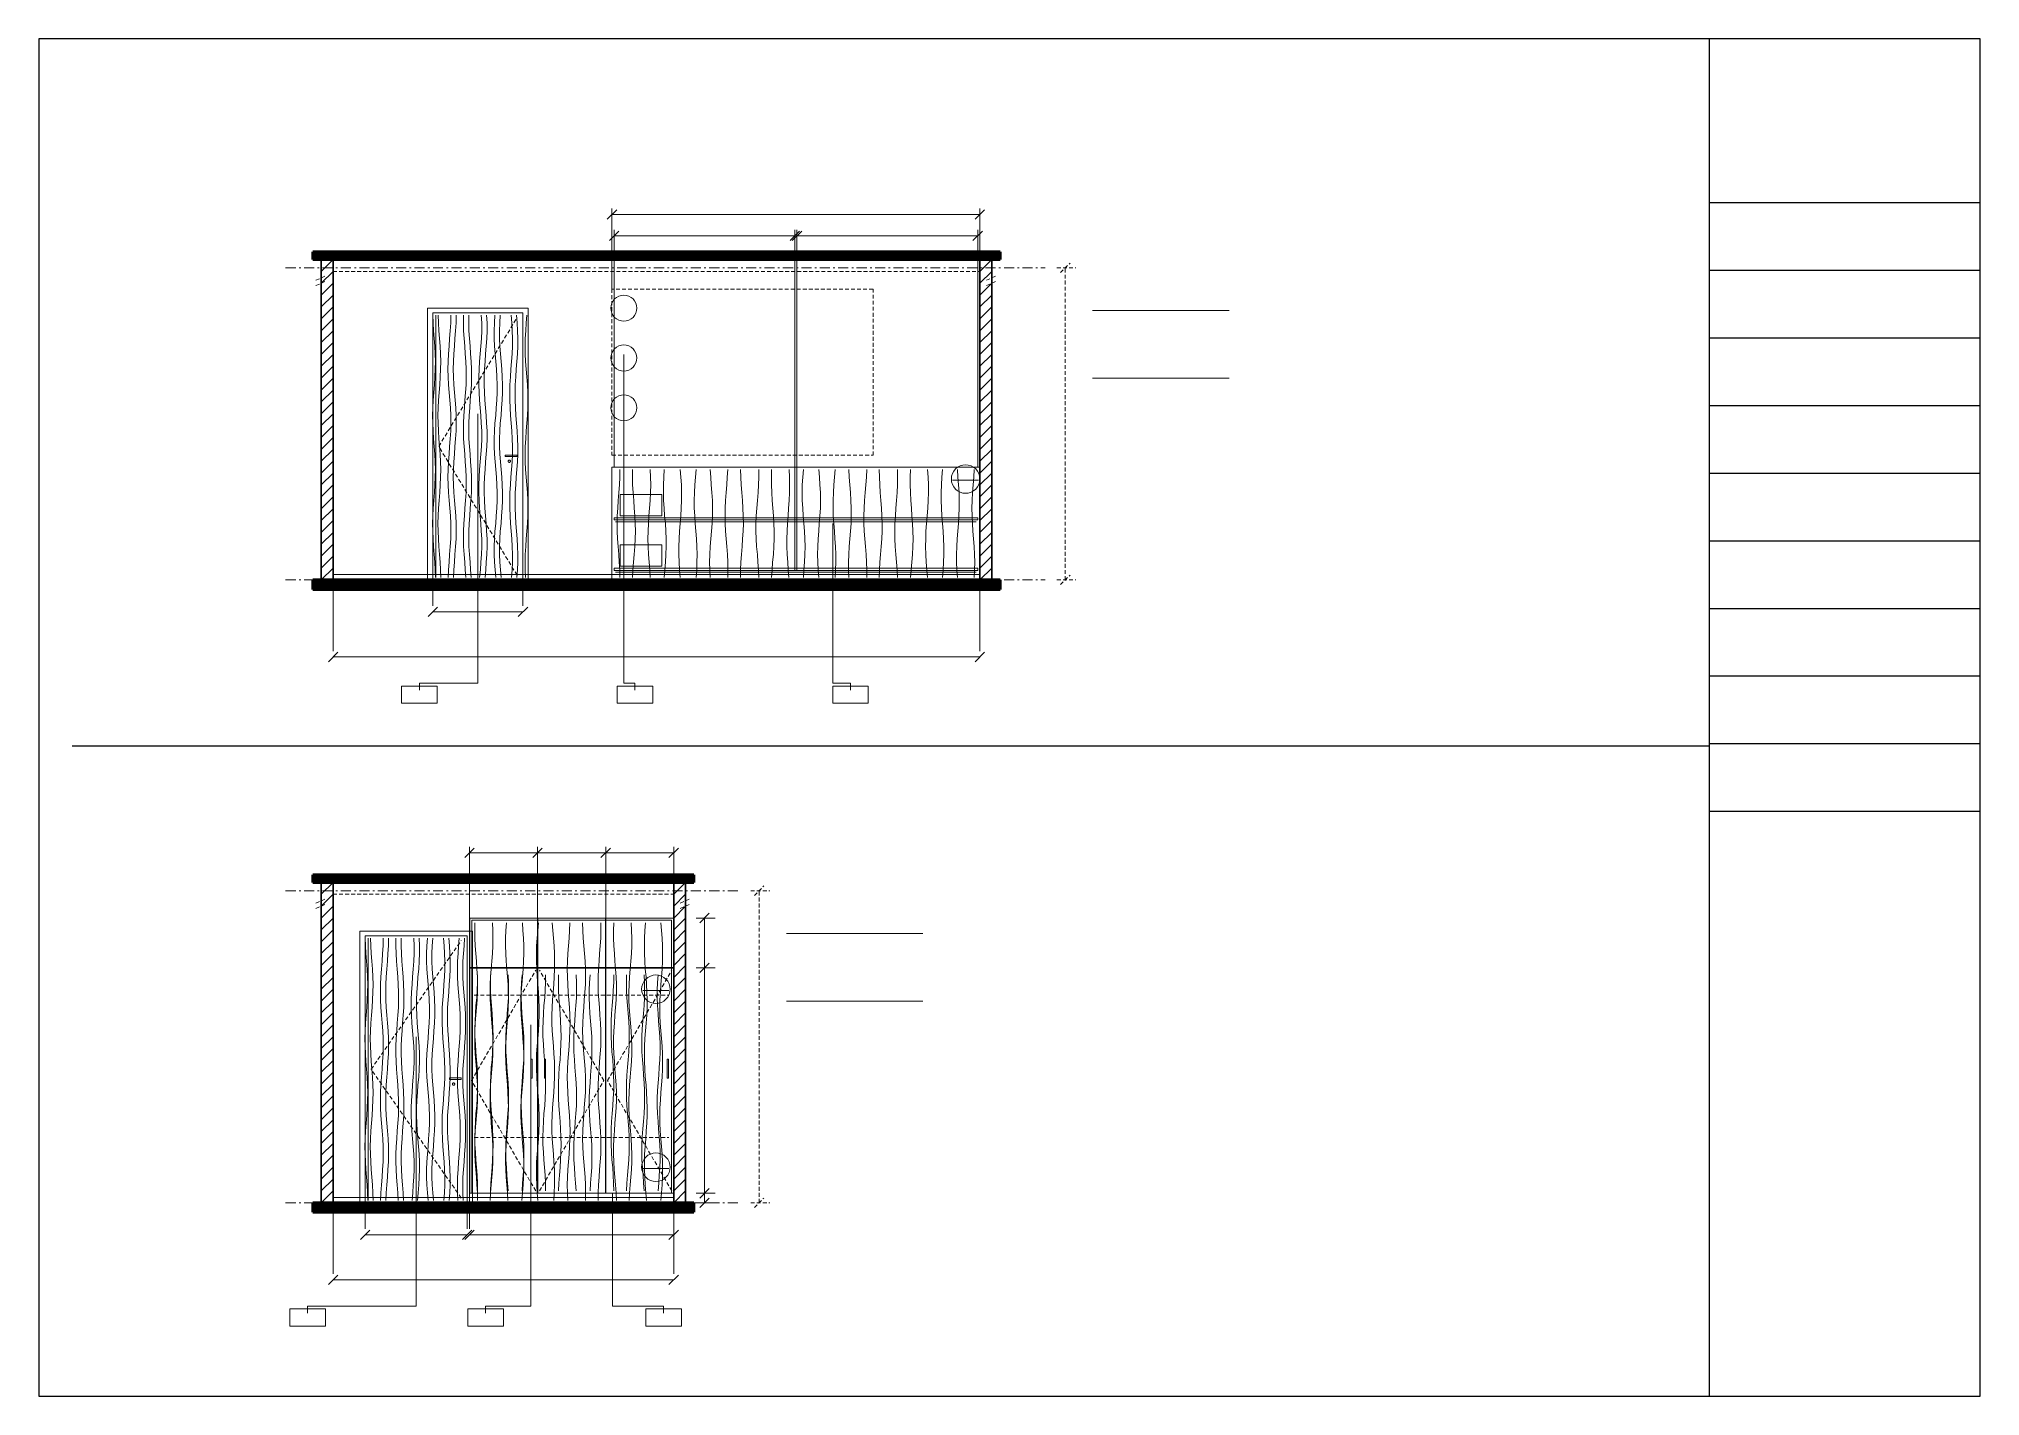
# Model space of a CAD drawing. Header units: millimetres. Extents: x -39780 to 216580, y 220 to 11660.
# Drawn here: x 120220 to 136580, y 220 to 11660 of the extents above; entities that cross this region are included whole.
import ezdxf

# ---------------------------------------------------------------- set-up
doc = ezdxf.new("R2010")
doc.units = ezdxf.units.MM
for name, color, linetype, lineweight in [('AXIS', 8, 'CONTINUOUS', 9), ('BAND', 7, 'CONTINUOUS', 60), ('DETAIL', 7, 'CONTINUOUS', 18), ('DIM', 7, 'CONTINUOUS', 13), ('FRAME', 7, 'CONTINUOUS', 25), ('HATCH', 8, 'CONTINUOUS', 9), ('LIGHT', 7, 'CONTINUOUS', 18), ('OPEN', 8, 'CONTINUOUS', 9), ('PENDING', 8, 'CONTINUOUS', 13), ('SYMBOL', 7, 'CONTINUOUS', 18), ('TAG', 7, 'CONTINUOUS', 13), ('WALL', 7, 'CONTINUOUS', 35), ('WOOD', 7, 'CONTINUOUS', 18)]:
    doc.layers.add(name, color=color, linetype=linetype, lineweight=lineweight)

msp = doc.modelspace()

# ---------------------------------------------------------------- linework, layer by layer
at = {"layer": 'AXIS'}
for p, q in [((122300, 9730), (122385, 9730)), ((122413, 9730), (122427, 9730)), ((122455, 9730), (122540, 9730)), ((122568, 9730), (122582, 9730)), ((122610, 9730), (122695, 9730)), ((122723, 9730), (122737, 9730)), ((122766, 9730), (122850, 9730)), ((122879, 9730), (122893, 9730)), ((122921, 9730), (123006, 9730)), ((123034, 9730), (123048, 9730)), ((123076, 9730), (123161, 9730)), ((123189, 9730), (123203, 9730)), ((123231, 9730), (123316, 9730)), ((123344, 9730), (123358, 9730)), ((123387, 9730), (123471, 9730)), ((123499, 9730), (123514, 9730)), ((123542, 9730), (123626, 9730)), ((123655, 9730), (123669, 9730)), ((123697, 9730), (123782, 9730)), ((123810, 9730), (123824, 9730)), ((123852, 9730), (123937, 9730)), ((123965, 9730), (123979, 9730)), ((124007, 9730), (124092, 9730)), ((124120, 9730), (124134, 9730)), ((124163, 9730), (124247, 9730)), ((124276, 9730), (124290, 9730)), ((124318, 9730), (124403, 9730)), ((124431, 9730), (124445, 9730)), ((124473, 9730), (124558, 9730)), ((124586, 9730), (124600, 9730)), ((124628, 9730), (124713, 9730)), ((124741, 9730), (124755, 9730)), ((124784, 9730), (124868, 9730)), ((124896, 9730), (124911, 9730)), ((124939, 9730), (125023, 9730)), ((125052, 9730), (125066, 9730)), ((125094, 9730), (125179, 9730)), ((125207, 9730), (125221, 9730)), ((125249, 9730), (125334, 9730)), ((125362, 9730), (125376, 9730)), ((125404, 9730), (125489, 9730)), ((125517, 9730), (125531, 9730)), ((125560, 9730), (125644, 9730)), ((125673, 9730), (125687, 9730)), ((125715, 9730), (125800, 9730)), ((125828, 9730), (125842, 9730)), ((125870, 9730), (125955, 9730)), ((125983, 9730), (125997, 9730)), ((126025, 9730), (126110, 9730)), ((126138, 9730), (126152, 9730)), ((126181, 9730), (126265, 9730)), ((126293, 9730), (126308, 9730)), ((126336, 9730), (126420, 9730)), ((126449, 9730), (126463, 9730)), ((126491, 9730), (126576, 9730)), ((126604, 9730), (126618, 9730)), ((126646, 9730), (126731, 9730)), ((126759, 9730), (126773, 9730)), ((126801, 9730), (126886, 9730)), ((126914, 9730), (126928, 9730)), ((126957, 9730), (127041, 9730)), ((127070, 9730), (127084, 9730)), ((127112, 9730), (127197, 9730)), ((127225, 9730), (127239, 9730)), ((127267, 9730), (127352, 9730)), ((127380, 9730), (127394, 9730)), ((127422, 9730), (127507, 9730)), ((127535, 9730), (127549, 9730)), ((127578, 9730), (127662, 9730)), ((127690, 9730), (127705, 9730)), ((127733, 9730), (127817, 9730)), ((127846, 9730), (127860, 9730)), ((127888, 9730), (127973, 9730)), ((128001, 9730), (128015, 9730)), ((128043, 9730), (128128, 9730)), ((128156, 9730), (128170, 9730)), ((128198, 9730), (128283, 9730)), ((128311, 9730), (128325, 9730)), ((128354, 9730), (128438, 9730)), ((128467, 9730), (128481, 9730)), ((128509, 9730), (128594, 9730)), ((128622, 9730), (128636, 9730)), ((128664, 9730), (128700, 9730)), ((122300, 7100), (122385, 7100)), ((122413, 7100), (122427, 7100)), ((122455, 7100), (122540, 7100)), ((122568, 7100), (122582, 7100)), ((122610, 7100), (122695, 7100)), ((122723, 7100), (122737, 7100)), ((122766, 7100), (122850, 7100)), ((122879, 7100), (122893, 7100)), ((122921, 7100), (123006, 7100)), ((123034, 7100), (123048, 7100)), ((123076, 7100), (123161, 7100)), ((123189, 7100), (123203, 7100)), ((123231, 7100), (123316, 7100)), ((123344, 7100), (123358, 7100)), ((123387, 7100), (123471, 7100)), ((123499, 7100), (123514, 7100)), ((123542, 7100), (123626, 7100)), ((123655, 7100), (123669, 7100)), ((123697, 7100), (123782, 7100)), ((123810, 7100), (123824, 7100)), ((123852, 7100), (123937, 7100)), ((123965, 7100), (123979, 7100)), ((124007, 7100), (124092, 7100)), ((124120, 7100), (124134, 7100)), ((124163, 7100), (124247, 7100)), ((124276, 7100), (124290, 7100)), ((124318, 7100), (124403, 7100)), ((124431, 7100), (124445, 7100)), ((124473, 7100), (124558, 7100)), ((124586, 7100), (124600, 7100)), ((124628, 7100), (124713, 7100)), ((124741, 7100), (124755, 7100)), ((124784, 7100), (124868, 7100)), ((124896, 7100), (124911, 7100)), ((124939, 7100), (125023, 7100)), ((125052, 7100), (125066, 7100)), ((125094, 7100), (125179, 7100)), ((125207, 7100), (125221, 7100)), ((125249, 7100), (125334, 7100)), ((125362, 7100), (125376, 7100)), ((125404, 7100), (125489, 7100)), ((125517, 7100), (125531, 7100)), ((125560, 7100), (125644, 7100)), ((125673, 7100), (125687, 7100)), ((125715, 7100), (125800, 7100)), ((125828, 7100), (125842, 7100)), ((125870, 7100), (125955, 7100)), ((125983, 7100), (125997, 7100)), ((126025, 7100), (126110, 7100)), ((126138, 7100), (126152, 7100)), ((126181, 7100), (126265, 7100)), ((126293, 7100), (126308, 7100)), ((126336, 7100), (126420, 7100)), ((126449, 7100), (126463, 7100)), ((126491, 7100), (126576, 7100)), ((126604, 7100), (126618, 7100)), ((126646, 7100), (126731, 7100)), ((126759, 7100), (126773, 7100)), ((126801, 7100), (126886, 7100)), ((126914, 7100), (126928, 7100)), ((126957, 7100), (127041, 7100)), ((127070, 7100), (127084, 7100)), ((127112, 7100), (127197, 7100)), ((127225, 7100), (127239, 7100)), ((127267, 7100), (127352, 7100)), ((127380, 7100), (127394, 7100)), ((127422, 7100), (127507, 7100)), ((127535, 7100), (127549, 7100)), ((127578, 7100), (127662, 7100)), ((127690, 7100), (127705, 7100)), ((127733, 7100), (127817, 7100)), ((127846, 7100), (127860, 7100)), ((127888, 7100), (127973, 7100)), ((128001, 7100), (128015, 7100)), ((128043, 7100), (128128, 7100)), ((128156, 7100), (128170, 7100)), ((128198, 7100), (128283, 7100)), ((128311, 7100), (128325, 7100)), ((128354, 7100), (128438, 7100)), ((128467, 7100), (128481, 7100)), ((128509, 7100), (128594, 7100)), ((128622, 7100), (128636, 7100)), ((128664, 7100), (128700, 7100)), ((122300, 4480), (122385, 4480)), ((122413, 4480), (122427, 4480)), ((122455, 4480), (122540, 4480)), ((122568, 4480), (122582, 4480)), ((122610, 4480), (122695, 4480)), ((122723, 4480), (122737, 4480)), ((122766, 4480), (122850, 4480)), ((122879, 4480), (122893, 4480)), ((122921, 4480), (123006, 4480)), ((123034, 4480), (123048, 4480)), ((123076, 4480), (123161, 4480)), ((123189, 4480), (123203, 4480)), ((123231, 4480), (123316, 4480)), ((123344, 4480), (123358, 4480)), ((123387, 4480), (123471, 4480)), ((123499, 4480), (123514, 4480)), ((123542, 4480), (123626, 4480)), ((123655, 4480), (123669, 4480)), ((123697, 4480), (123782, 4480)), ((123810, 4480), (123824, 4480)), ((123852, 4480), (123937, 4480)), ((123965, 4480), (123979, 4480)), ((124007, 4480), (124092, 4480)), ((124120, 4480), (124134, 4480)), ((124163, 4480), (124247, 4480)), ((124276, 4480), (124290, 4480)), ((124318, 4480), (124403, 4480)), ((124431, 4480), (124445, 4480)), ((124473, 4480), (124558, 4480)), ((124586, 4480), (124600, 4480)), ((124628, 4480), (124713, 4480)), ((124741, 4480), (124755, 4480)), ((124784, 4480), (124868, 4480)), ((124896, 4480), (124911, 4480)), ((124939, 4480), (125023, 4480)), ((125052, 4480), (125066, 4480)), ((125094, 4480), (125179, 4480)), ((125207, 4480), (125221, 4480)), ((125249, 4480), (125334, 4480)), ((125362, 4480), (125376, 4480)), ((125404, 4480), (125489, 4480)), ((125517, 4480), (125531, 4480)), ((125560, 4480), (125644, 4480)), ((125673, 4480), (125687, 4480)), ((125715, 4480), (125800, 4480)), ((125828, 4480), (125842, 4480)), ((125870, 4480), (125955, 4480)), ((125983, 4480), (125997, 4480)), ((126025, 4480), (126110, 4480)), ((122300, 1850), (122385, 1850)), ((122413, 1850), (122427, 1850)), ((122455, 1850), (122540, 1850)), ((122568, 1850), (122582, 1850)), ((122610, 1850), (122695, 1850)), ((122723, 1850), (122737, 1850)), ((122766, 1850), (122850, 1850)), ((122879, 1850), (122893, 1850)), ((122921, 1850), (123006, 1850)), ((123034, 1850), (123048, 1850)), ((123076, 1850), (123161, 1850)), ((123189, 1850), (123203, 1850)), ((123231, 1850), (123316, 1850)), ((123344, 1850), (123358, 1850)), ((123387, 1850), (123471, 1850)), ((123499, 1850), (123514, 1850)), ((123542, 1850), (123626, 1850)), ((123655, 1850), (123669, 1850)), ((123697, 1850), (123782, 1850)), ((123810, 1850), (123824, 1850)), ((123852, 1850), (123937, 1850)), ((123965, 1850), (123979, 1850)), ((124007, 1850), (124092, 1850)), ((124120, 1850), (124134, 1850)), ((124163, 1850), (124247, 1850)), ((124276, 1850), (124290, 1850)), ((124318, 1850), (124403, 1850)), ((124431, 1850), (124445, 1850)), ((124473, 1850), (124558, 1850)), ((124586, 1850), (124600, 1850)), ((124628, 1850), (124713, 1850)), ((124741, 1850), (124755, 1850)), ((124784, 1850), (124868, 1850)), ((124896, 1850), (124911, 1850)), ((124939, 1850), (125023, 1850)), ((125052, 1850), (125066, 1850)), ((125094, 1850), (125179, 1850)), ((125207, 1850), (125221, 1850)), ((125249, 1850), (125334, 1850)), ((125362, 1850), (125376, 1850)), ((125404, 1850), (125489, 1850)), ((125517, 1850), (125531, 1850)), ((125560, 1850), (125644, 1850)), ((125673, 1850), (125687, 1850)), ((125715, 1850), (125800, 1850)), ((125828, 1850), (125842, 1850)), ((125870, 1850), (125955, 1850)), ((125983, 1850), (125997, 1850)), ((126025, 1850), (126110, 1850))]:
    msp.add_line(p, q, dxfattribs=at)
at = {"layer": 'BAND'}
for p, q in [((128320, 9865), (122530, 9865)), ((122530, 9865), (122530, 9800)), ((122530, 9864), (128320, 9864)), ((122530, 9856), (128320, 9856)), ((122530, 9848), (128320, 9848)), ((122530, 9840), (128320, 9840)), ((122530, 9832), (128320, 9832)), ((122530, 9824), (128320, 9824)), ((122530, 9816), (128320, 9816)), ((128320, 9800), (128320, 9865)), ((122530, 9808), (128320, 9808)), ((122530, 9800), (128320, 9800)), ((122530, 9800), (128320, 9800)), ((122530, 7100), (128320, 7100)), ((128320, 7100), (122530, 7100)), ((122530, 7100), (122530, 7020)), ((122530, 7092), (128320, 7092)), ((122530, 7084), (128320, 7084)), ((122530, 7076), (128320, 7076)), ((122530, 7068), (128320, 7068)), ((122530, 7060), (128320, 7060)), ((122530, 7052), (128320, 7052)), ((122530, 7044), (128320, 7044)), ((122530, 7036), (128320, 7036)), ((128320, 7020), (128320, 7100)), ((122530, 7028), (128320, 7028)), ((122530, 7020), (128320, 7020)), ((122530, 7020), (128320, 7020)), ((125740, 4615), (122530, 4615)), ((122530, 4615), (122530, 4550)), ((122530, 4614), (125740, 4614)), ((122530, 4606), (125740, 4606)), ((122530, 4598), (125740, 4598)), ((122530, 4590), (125740, 4590)), ((122530, 4582), (125740, 4582)), ((125740, 4550), (125740, 4615)), ((122530, 4574), (125740, 4574)), ((122530, 4566), (125740, 4566)), ((122530, 4558), (125740, 4558)), ((122530, 4550), (125740, 4550)), ((122530, 4550), (125740, 4550)), ((122530, 1850), (125740, 1850)), ((125740, 1850), (122530, 1850)), ((122530, 1850), (122530, 1770)), ((122530, 1842), (125740, 1842)), ((122530, 1834), (125740, 1834)), ((122530, 1826), (125740, 1826)), ((122530, 1818), (125740, 1818)), ((122530, 1810), (125740, 1810)), ((122530, 1802), (125740, 1802)), ((125740, 1770), (125740, 1850)), ((122530, 1794), (125740, 1794)), ((122530, 1786), (125740, 1786)), ((122530, 1778), (125740, 1778)), ((122530, 1770), (125740, 1770)), ((122530, 1770), (125740, 1770))]:
    msp.add_line(p, q, dxfattribs=at)
at = {"layer": 'DETAIL'}
for p, q in [((125108, 9492), (125089, 9481)), ((125129, 9498), (125108, 9492)), ((125150, 9500), (125129, 9498)), ((125171, 9498), (125150, 9500)), ((125192, 9492), (125171, 9498)), ((125211, 9481), (125192, 9492)), ((123565, 7120), (123565, 9330)), ((125042, 9411), (125040, 9390)), ((125040, 9390), (125042, 9369)), ((125048, 9432), (125042, 9411)), ((125042, 9369), (125048, 9348)), ((125059, 9451), (125048, 9432)), ((125048, 9348), (125059, 9329)), ((125072, 9468), (125059, 9451)), ((125059, 9329), (125072, 9312)), ((125089, 9481), (125072, 9468)), ((125228, 9468), (125211, 9481)), ((125241, 9451), (125228, 9468)), ((125228, 9312), (125241, 9329)), ((125252, 9432), (125241, 9451)), ((125241, 9329), (125252, 9348)), ((125258, 9411), (125252, 9432)), ((125252, 9348), (125258, 9369)), ((125260, 9390), (125258, 9411)), ((125258, 9369), (125260, 9390)), ((125072, 9312), (125089, 9299)), ((125089, 9299), (125108, 9288)), ((125108, 9288), (125129, 9282)), ((125129, 9282), (125150, 9280)), ((125150, 9280), (125171, 9282)), ((125171, 9282), (125192, 9288)), ((125192, 9288), (125211, 9299)), ((125211, 9299), (125228, 9312)), ((125048, 9012), (125042, 8991)), ((125059, 9031), (125048, 9012)), ((125072, 9048), (125059, 9031)), ((125089, 9061), (125072, 9048)), ((125108, 9072), (125089, 9061)), ((125129, 9078), (125108, 9072)), ((125150, 9080), (125129, 9078)), ((125171, 9078), (125150, 9080)), ((125192, 9072), (125171, 9078)), ((125211, 9061), (125192, 9072)), ((125228, 9048), (125211, 9061)), ((125241, 9031), (125228, 9048)), ((125252, 9012), (125241, 9031)), ((125258, 8991), (125252, 9012)), ((125042, 8991), (125040, 8970)), ((125040, 8970), (125042, 8949)), ((125042, 8949), (125048, 8928)), ((125048, 8928), (125059, 8909)), ((125059, 8909), (125072, 8892)), ((125072, 8892), (125089, 8879)), ((125089, 8879), (125108, 8868)), ((125108, 8868), (125129, 8862)), ((125129, 8862), (125150, 8860)), ((125150, 8860), (125171, 8862)), ((125171, 8862), (125192, 8868)), ((125192, 8868), (125211, 8879)), ((125211, 8879), (125228, 8892)), ((125228, 8892), (125241, 8909)), ((125241, 8909), (125252, 8928)), ((125252, 8928), (125258, 8949)), ((125260, 8970), (125258, 8991)), ((125258, 8949), (125260, 8970)), ((125042, 8571), (125040, 8550)), ((125040, 8550), (125042, 8529)), ((125048, 8592), (125042, 8571)), ((125042, 8529), (125048, 8508)), ((125059, 8611), (125048, 8592)), ((125048, 8508), (125059, 8489)), ((125072, 8628), (125059, 8611)), ((125089, 8641), (125072, 8628)), ((125108, 8652), (125089, 8641)), ((125129, 8658), (125108, 8652)), ((125150, 8660), (125129, 8658)), ((125171, 8658), (125150, 8660)), ((125192, 8652), (125171, 8658)), ((125211, 8641), (125192, 8652)), ((125228, 8628), (125211, 8641)), ((125241, 8611), (125228, 8628)), ((125252, 8592), (125241, 8611)), ((125241, 8489), (125252, 8508)), ((125258, 8571), (125252, 8592)), ((125252, 8508), (125258, 8529)), ((125260, 8550), (125258, 8571)), ((125258, 8529), (125260, 8550)), ((125059, 8489), (125072, 8472)), ((125072, 8472), (125089, 8459)), ((125089, 8459), (125108, 8448)), ((125108, 8448), (125129, 8442)), ((125129, 8442), (125150, 8440)), ((125150, 8440), (125171, 8442)), ((125171, 8442), (125192, 8448)), ((125192, 8448), (125211, 8459)), ((125211, 8459), (125228, 8472)), ((125228, 8472), (125241, 8489)), ((124250, 8152), (124150, 8152)), ((124150, 8152), (124150, 8140)), ((124150, 8140), (124250, 8140)), ((124176, 8104), (124175, 8102)), ((124175, 8102), (124175, 8100)), ((124175, 8100), (124175, 8098)), ((124175, 8098), (124176, 8096)), ((124177, 8106), (124176, 8104)), ((124176, 8096), (124177, 8094)), ((124178, 8107), (124177, 8106)), ((124177, 8094), (124178, 8093)), ((124179, 8108), (124178, 8107)), ((124178, 8093), (124179, 8092)), ((124181, 8109), (124179, 8108)), ((124179, 8092), (124181, 8091)), ((124183, 8110), (124181, 8109)), ((124181, 8091), (124183, 8090)), ((124185, 8110), (124183, 8110)), ((124183, 8090), (124185, 8090)), ((124187, 8110), (124185, 8110)), ((124185, 8090), (124187, 8090)), ((124189, 8109), (124187, 8110)), ((124187, 8090), (124189, 8091)), ((124191, 8108), (124189, 8109)), ((124189, 8091), (124191, 8092)), ((124192, 8107), (124191, 8108)), ((124191, 8092), (124192, 8093)), ((124193, 8106), (124192, 8107)), ((124192, 8093), (124193, 8094)), ((124194, 8104), (124193, 8106)), ((124193, 8094), (124194, 8096)), ((124195, 8102), (124194, 8104)), ((124194, 8096), (124195, 8098)), ((124195, 8100), (124195, 8102)), ((124195, 8098), (124195, 8100)), ((124250, 8140), (124250, 8152)), ((126609, 8050), (126591, 8050)), ((126591, 8050), (126591, 7180)), ((126609, 7180), (126609, 8050)), ((125470, 7820), (125120, 7820)), ((125120, 7820), (125120, 7640)), ((125470, 7640), (125470, 7820)), ((125120, 7640), (125470, 7640)), ((125470, 7395), (125120, 7395)), ((125120, 7395), (125120, 7215)), ((125470, 7215), (125470, 7395)), ((125120, 7215), (125470, 7215)), ((122700, 7145), (128150, 7145)), ((126591, 7180), (126609, 7180)), ((124422, 4248), (123852, 4248)), ((123852, 4248), (123852, 3832)), ((125552, 4232), (123868, 4232)), ((123868, 4232), (123868, 1930)), ((124422, 3832), (124422, 4248)), ((124996, 4248), (124424, 4248)), ((124424, 4248), (124424, 3832)), ((124996, 3832), (124996, 4248)), ((125568, 4248), (124998, 4248)), ((124998, 4248), (124998, 3832)), ((125552, 1930), (125552, 4232)), ((125568, 3832), (125568, 4248)), ((122995, 1870), (122995, 4080)), ((123850, 3830), (125570, 3830)), ((123852, 3832), (124422, 3832)), ((124424, 3832), (124996, 3832)), ((124998, 3832), (125568, 3832)), ((124378, 3060), (124366, 3060)), ((124366, 3060), (124366, 2900)), ((124378, 2900), (124378, 3060)), ((124491, 3060), (124480, 3060)), ((124480, 3060), (124480, 2900)), ((124491, 2900), (124491, 3060)), ((125526, 3060), (125514, 3060)), ((125514, 3060), (125514, 2900)), ((125526, 2900), (125526, 3060)), ((123780, 2902), (123680, 2902)), ((123680, 2902), (123680, 2890)), ((123680, 2890), (123780, 2890)), ((123706, 2854), (123705, 2852)), ((123705, 2852), (123705, 2850)), ((123705, 2850), (123705, 2848)), ((123705, 2848), (123706, 2846)), ((123707, 2856), (123706, 2854)), ((123706, 2846), (123707, 2844)), ((123708, 2857), (123707, 2856)), ((123707, 2844), (123708, 2843)), ((123709, 2858), (123708, 2857)), ((123708, 2843), (123709, 2842)), ((123711, 2859), (123709, 2858)), ((123709, 2842), (123711, 2841)), ((123713, 2860), (123711, 2859)), ((123711, 2841), (123713, 2840)), ((123715, 2860), (123713, 2860)), ((123713, 2840), (123715, 2840)), ((123717, 2860), (123715, 2860)), ((123715, 2840), (123717, 2840)), ((123719, 2859), (123717, 2860)), ((123717, 2840), (123719, 2841)), ((123721, 2858), (123719, 2859)), ((123719, 2841), (123721, 2842)), ((123722, 2857), (123721, 2858)), ((123721, 2842), (123722, 2843)), ((123723, 2856), (123722, 2857)), ((123722, 2843), (123723, 2844)), ((123724, 2854), (123723, 2856)), ((123723, 2844), (123724, 2846)), ((123725, 2852), (123724, 2854)), ((123724, 2846), (123725, 2848)), ((123725, 2850), (123725, 2852)), ((123725, 2848), (123725, 2850)), ((123780, 2890), (123780, 2902)), ((124366, 2900), (124378, 2900)), ((124480, 2900), (124491, 2900)), ((125514, 2900), (125526, 2900)), ((122700, 1895), (125570, 1895)), ((125570, 1930), (123850, 1930)), ((123850, 1930), (123850, 1850)), ((123850, 1850), (125570, 1850)), ((123868, 1930), (125552, 1930)), ((125570, 1850), (125570, 1930))]:
    msp.add_line(p, q, dxfattribs=at)
at = {"layer": 'DIM'}
for p, q in [((125010, 10140), (125090, 10220)), ((125050, 9550), (125050, 10230)), ((125050, 10180), (128150, 10180)), ((128110, 10140), (128190, 10220)), ((128150, 9550), (128150, 10230)), ((125028, 9960), (125108, 10040)), ((125068, 8050), (125068, 10050)), ((125068, 10000), (126591, 10000)), ((126551, 9960), (126631, 10040)), ((126569, 9960), (126649, 10040)), ((126591, 8050), (126591, 10050)), ((126609, 8050), (126609, 10050)), ((126609, 10000), (128132, 10000)), ((128092, 9960), (128172, 10040)), ((128132, 8050), (128132, 10050)), ((122700, 7100), (122700, 6500)), ((123540, 7100), (123540, 6880)), ((124300, 7100), (124300, 6880)), ((128150, 7100), (128150, 6500)), ((123500, 6790), (123580, 6870)), ((123540, 6830), (124300, 6830)), ((124260, 6790), (124340, 6870)), ((122660, 6410), (122740, 6490)), ((122700, 6450), (128150, 6450)), ((128110, 6410), (128190, 6490)), ((123810, 4760), (123890, 4840)), ((123850, 4250), (123850, 4850)), ((123850, 4800), (124423, 4800)), ((124383, 4760), (124463, 4840)), ((124383, 4760), (124463, 4840)), ((124423, 4250), (124423, 4850)), ((124423, 4250), (124423, 4850)), ((124423, 4800), (124997, 4800)), ((124957, 4760), (125037, 4840)), ((124957, 4760), (125037, 4840)), ((124997, 4250), (124997, 4850)), ((124997, 4250), (124997, 4850)), ((124997, 4800), (125570, 4800)), ((125530, 4760), (125610, 4840)), ((125570, 4250), (125570, 4850)), ((125790, 4210), (125870, 4290)), ((125760, 4250), (125920, 4250)), ((125830, 3830), (125830, 4250)), ((125760, 3830), (125920, 3830)), ((125760, 3830), (125920, 3830)), ((125790, 3790), (125870, 3870)), ((125790, 3790), (125870, 3870)), ((125830, 1930), (125830, 3830)), ((125790, 1890), (125870, 1970)), ((125790, 1890), (125870, 1970)), ((122700, 1850), (122700, 1250)), ((122970, 1850), (122970, 1630)), ((123830, 1850), (123830, 1630)), ((123850, 1850), (123850, 1630)), ((125570, 1850), (125570, 1250)), ((125570, 1850), (125570, 1630)), ((125760, 1930), (125920, 1930)), ((125760, 1930), (125920, 1930)), ((125760, 1850), (125920, 1850)), ((125790, 1810), (125870, 1890)), ((125830, 1850), (125830, 1930)), ((122930, 1540), (123010, 1620)), ((122970, 1580), (123830, 1580)), ((123790, 1540), (123870, 1620)), ((123810, 1540), (123890, 1620)), ((123850, 1580), (125570, 1580)), ((125530, 1540), (125610, 1620)), ((122660, 1160), (122740, 1240)), ((122700, 1200), (125570, 1200)), ((125530, 1160), (125610, 1240))]:
    msp.add_line(p, q, dxfattribs=at)
at = {"layer": 'FRAME'}
for p, q in [((136580, 11660), (120220, 11660)), ((120220, 11660), (120220, 220)), ((134300, 220), (134300, 11660)), ((136580, 220), (136580, 11660)), ((134300, 10280), (136580, 10280)), ((134300, 9710), (136580, 9710)), ((134300, 9140), (136580, 9140)), ((134300, 8570), (136580, 8570)), ((134300, 8000), (136580, 8000)), ((134300, 7430), (136580, 7430)), ((134300, 6860), (136580, 6860)), ((134300, 6290), (136580, 6290)), ((120500, 5700), (134300, 5700)), ((134300, 5720), (136580, 5720)), ((134300, 5150), (136580, 5150)), ((120220, 220), (136580, 220))]:
    msp.add_line(p, q, dxfattribs=at)
at = {"layer": 'HATCH'}
for p, q in [((122600, 9700), (122700, 9800)), ((122600, 9600), (122700, 9700)), ((128150, 9700), (128250, 9800)), ((128150, 9600), (128250, 9700)), ((122600, 9500), (122700, 9600)), ((122600, 9400), (122700, 9500)), ((128150, 9500), (128250, 9600)), ((128150, 9400), (128250, 9500)), ((122600, 9300), (122700, 9400)), ((123542, 9265), (123539, 9330)), ((123587, 9265), (123584, 9330)), ((123691, 9265), (123692, 9330)), ((123736, 9265), (123737, 9330)), ((123798, 9265), (123799, 9330)), ((123843, 9265), (123844, 9330)), ((123952, 9265), (123949, 9330)), ((123997, 9265), (123994, 9330)), ((124060, 9265), (124064, 9330)), ((124105, 9265), (124109, 9330)), ((124207, 9265), (124201, 9330)), ((124252, 9265), (124246, 9330)), ((124328, 9265), (124333, 9330)), ((128150, 9300), (128250, 9400)), ((122600, 9200), (122700, 9300)), ((122600, 9100), (122700, 9200)), ((123547, 9200), (123542, 9265)), ((123552, 9135), (123547, 9200)), ((123592, 9200), (123587, 9265)), ((123597, 9135), (123592, 9200)), ((123682, 9135), (123687, 9200)), ((123687, 9200), (123691, 9265)), ((123727, 9135), (123732, 9200)), ((123732, 9200), (123736, 9265)), ((123800, 9200), (123798, 9265)), ((123804, 9135), (123800, 9200)), ((123845, 9200), (123843, 9265)), ((123849, 9135), (123845, 9200)), ((123950, 9135), (123952, 9200)), ((123952, 9200), (123952, 9265)), ((123995, 9135), (123997, 9200)), ((123997, 9200), (123997, 9265)), ((124058, 9200), (124060, 9265)), ((124058, 9135), (124058, 9200)), ((124103, 9200), (124105, 9265)), ((124103, 9135), (124103, 9200)), ((124210, 9200), (124207, 9265)), ((124212, 9135), (124210, 9200)), ((124255, 9200), (124252, 9265)), ((124257, 9135), (124255, 9200)), ((124319, 9135), (124323, 9200)), ((124323, 9200), (124328, 9265)), ((128150, 9200), (128250, 9300)), ((128150, 9100), (128250, 9200)), ((122600, 9000), (122700, 9100)), ((122600, 8900), (122700, 9000)), ((123557, 9070), (123552, 9135)), ((123561, 9005), (123557, 9070)), ((123562, 8940), (123561, 9005)), ((123602, 9070), (123597, 9135)), ((123606, 9005), (123602, 9070)), ((123607, 8940), (123606, 9005)), ((123669, 8940), (123672, 9005)), ((123672, 9005), (123677, 9070)), ((123677, 9070), (123682, 9135)), ((123714, 8940), (123717, 9005)), ((123717, 9005), (123722, 9070)), ((123722, 9070), (123727, 9135)), ((123809, 9070), (123804, 9135)), ((123814, 9005), (123809, 9070)), ((123819, 8940), (123814, 9005)), ((123854, 9070), (123849, 9135)), ((123859, 9005), (123854, 9070)), ((123864, 8940), (123859, 9005)), ((123935, 8940), (123940, 9005)), ((123940, 9005), (123946, 9070)), ((123946, 9070), (123950, 9135)), ((123980, 8940), (123985, 9005)), ((123985, 9005), (123991, 9070)), ((123991, 9070), (123995, 9135)), ((124061, 9070), (124058, 9135)), ((124065, 9005), (124061, 9070)), ((124071, 8940), (124065, 9005)), ((124106, 9070), (124103, 9135)), ((124110, 9005), (124106, 9070)), ((124116, 8940), (124110, 9005)), ((124204, 8940), (124208, 9005)), ((124208, 9005), (124211, 9070)), ((124211, 9070), (124212, 9135)), ((124249, 8940), (124253, 9005)), ((124253, 9005), (124256, 9070)), ((124256, 9070), (124257, 9135)), ((124318, 9070), (124319, 9135)), ((124319, 9005), (124318, 9070)), ((124322, 8940), (124319, 9005)), ((128150, 9000), (128250, 9100)), ((128150, 8900), (128250, 9000)), ((122600, 8800), (122700, 8900)), ((123558, 8810), (123561, 8875)), ((123561, 8875), (123562, 8940)), ((123603, 8810), (123606, 8875)), ((123606, 8875), (123607, 8940)), ((123668, 8875), (123669, 8940)), ((123669, 8810), (123668, 8875)), ((123713, 8875), (123714, 8940)), ((123714, 8810), (123713, 8875)), ((123821, 8875), (123819, 8940)), ((123822, 8810), (123821, 8875)), ((123866, 8875), (123864, 8940)), ((123867, 8810), (123866, 8875)), ((123928, 8810), (123931, 8875)), ((123931, 8875), (123935, 8940)), ((123973, 8810), (123976, 8875)), ((123976, 8875), (123980, 8940)), ((124076, 8875), (124071, 8940)), ((124080, 8810), (124076, 8875)), ((124121, 8875), (124116, 8940)), ((124125, 8810), (124121, 8875)), ((124194, 8810), (124199, 8875)), ((124199, 8875), (124204, 8940)), ((124239, 8810), (124244, 8875)), ((124244, 8875), (124249, 8940)), ((124327, 8875), (124322, 8940)), ((124332, 8810), (124327, 8875)), ((128150, 8800), (128250, 8900)), ((122600, 8700), (122700, 8800)), ((122600, 8600), (122700, 8700)), ((123543, 8615), (123548, 8680)), ((123548, 8680), (123553, 8745)), ((123553, 8745), (123558, 8810)), ((123588, 8615), (123593, 8680)), ((123593, 8680), (123598, 8745)), ((123598, 8745), (123603, 8810)), ((123673, 8745), (123669, 8810)), ((123678, 8680), (123673, 8745)), ((123683, 8615), (123678, 8680)), ((123718, 8745), (123714, 8810)), ((123723, 8680), (123718, 8745)), ((123728, 8615), (123723, 8680)), ((123811, 8615), (123816, 8680)), ((123816, 8680), (123820, 8745)), ((123820, 8745), (123822, 8810)), ((123856, 8615), (123861, 8680)), ((123861, 8680), (123865, 8745)), ((123865, 8745), (123867, 8810)), ((123928, 8745), (123928, 8810)), ((123930, 8680), (123928, 8745)), ((123934, 8615), (123930, 8680)), ((123973, 8745), (123973, 8810)), ((123975, 8680), (123973, 8745)), ((123979, 8615), (123975, 8680)), ((124079, 8615), (124082, 8680)), ((124082, 8745), (124080, 8810)), ((124082, 8680), (124082, 8745)), ((124124, 8615), (124127, 8680)), ((124127, 8745), (124125, 8810)), ((124127, 8680), (124127, 8745)), ((124188, 8680), (124190, 8745)), ((124189, 8615), (124188, 8680)), ((124190, 8745), (124194, 8810)), ((124233, 8680), (124235, 8745)), ((124234, 8615), (124233, 8680)), ((124235, 8745), (124239, 8810)), ((124337, 8745), (124332, 8810)), ((124341, 8680), (124337, 8745)), ((124342, 8615), (124341, 8680)), ((128150, 8700), (128250, 8800)), ((128150, 8600), (128250, 8700)), ((122600, 8500), (122700, 8600)), ((123538, 8485), (123539, 8550)), ((123539, 8550), (123543, 8615)), ((123583, 8485), (123584, 8550)), ((123584, 8550), (123588, 8615)), ((123688, 8550), (123683, 8615)), ((123691, 8485), (123688, 8550)), ((123733, 8550), (123728, 8615)), ((123736, 8485), (123733, 8550)), ((123802, 8485), (123806, 8550)), ((123806, 8550), (123811, 8615)), ((123847, 8485), (123851, 8550)), ((123851, 8550), (123856, 8615)), ((123940, 8550), (123934, 8615)), ((123945, 8485), (123940, 8550)), ((123985, 8550), (123979, 8615)), ((123990, 8485), (123985, 8550)), ((124070, 8485), (124075, 8550)), ((124075, 8550), (124079, 8615)), ((124115, 8485), (124120, 8550)), ((124120, 8550), (124124, 8615)), ((124192, 8550), (124189, 8615)), ((124196, 8485), (124192, 8550)), ((124237, 8550), (124234, 8615)), ((124241, 8485), (124237, 8550)), ((124338, 8485), (124341, 8550)), ((124341, 8550), (124342, 8615)), ((128150, 8500), (128250, 8600)), ((122600, 8400), (122700, 8500)), ((122600, 8300), (122700, 8400)), ((123539, 8420), (123538, 8485)), ((123542, 8355), (123539, 8420)), ((123547, 8290), (123542, 8355)), ((123584, 8420), (123583, 8485)), ((123587, 8355), (123584, 8420)), ((123592, 8290), (123587, 8355)), ((123687, 8290), (123691, 8355)), ((123692, 8420), (123691, 8485)), ((123691, 8355), (123692, 8420)), ((123732, 8290), (123736, 8355)), ((123737, 8420), (123736, 8485)), ((123736, 8355), (123737, 8420)), ((123798, 8355), (123799, 8420)), ((123800, 8290), (123798, 8355)), ((123799, 8420), (123802, 8485)), ((123843, 8355), (123844, 8420)), ((123845, 8290), (123843, 8355)), ((123844, 8420), (123847, 8485)), ((123949, 8420), (123945, 8485)), ((123952, 8355), (123949, 8420)), ((123952, 8290), (123952, 8355)), ((123994, 8420), (123990, 8485)), ((123997, 8355), (123994, 8420)), ((123997, 8290), (123997, 8355)), ((124058, 8290), (124060, 8355)), ((124060, 8355), (124064, 8420)), ((124064, 8420), (124070, 8485)), ((124103, 8290), (124105, 8355)), ((124105, 8355), (124109, 8420)), ((124109, 8420), (124115, 8485)), ((124201, 8420), (124196, 8485)), ((124206, 8355), (124201, 8420)), ((124210, 8290), (124206, 8355)), ((124246, 8420), (124241, 8485)), ((124251, 8355), (124246, 8420)), ((124255, 8290), (124251, 8355)), ((124323, 8290), (124328, 8355)), ((124328, 8355), (124333, 8420)), ((124333, 8420), (124338, 8485)), ((128150, 8400), (128250, 8500)), ((128150, 8300), (128250, 8400)), ((122600, 8200), (122700, 8300)), ((122600, 8100), (122700, 8200)), ((123552, 8225), (123547, 8290)), ((123557, 8160), (123552, 8225)), ((123597, 8225), (123592, 8290)), ((123602, 8160), (123597, 8225)), ((123677, 8160), (123682, 8225)), ((123682, 8225), (123687, 8290)), ((123722, 8160), (123727, 8225)), ((123727, 8225), (123732, 8290)), ((123804, 8225), (123800, 8290)), ((123809, 8160), (123804, 8225)), ((123849, 8225), (123845, 8290)), ((123854, 8160), (123849, 8225)), ((123946, 8160), (123950, 8225)), ((123950, 8225), (123952, 8290)), ((123991, 8160), (123995, 8225)), ((123995, 8225), (123997, 8290)), ((124058, 8225), (124058, 8290)), ((124061, 8160), (124058, 8225)), ((124103, 8225), (124103, 8290)), ((124106, 8160), (124103, 8225)), ((124212, 8225), (124210, 8290)), ((124211, 8160), (124212, 8225)), ((124257, 8225), (124255, 8290)), ((124256, 8160), (124257, 8225)), ((124318, 8160), (124319, 8225)), ((124319, 8225), (124323, 8290)), ((128150, 8200), (128250, 8300)), ((128150, 8100), (128250, 8200)), ((122600, 8000), (122700, 8100)), ((123561, 8095), (123557, 8160)), ((123562, 8030), (123561, 8095)), ((123561, 7965), (123562, 8030)), ((123606, 8095), (123602, 8160)), ((123607, 8030), (123606, 8095)), ((123606, 7965), (123607, 8030)), ((123668, 7965), (123669, 8030)), ((123669, 8030), (123672, 8095)), ((123672, 8095), (123677, 8160)), ((123713, 7965), (123714, 8030)), ((123714, 8030), (123717, 8095)), ((123717, 8095), (123722, 8160)), ((123814, 8095), (123809, 8160)), ((123818, 8030), (123814, 8095)), ((123821, 7965), (123818, 8030)), ((123859, 8095), (123854, 8160)), ((123863, 8030), (123859, 8095)), ((123866, 7965), (123863, 8030)), ((123931, 7965), (123935, 8030)), ((123935, 8030), (123940, 8095)), ((123940, 8095), (123946, 8160)), ((123976, 7965), (123980, 8030)), ((123980, 8030), (123985, 8095)), ((123985, 8095), (123991, 8160)), ((124065, 8095), (124061, 8160)), ((124070, 8030), (124065, 8095)), ((124076, 7965), (124070, 8030)), ((124110, 8095), (124106, 8160)), ((124115, 8030), (124110, 8095)), ((124121, 7965), (124115, 8030)), ((124199, 7965), (124204, 8030)), ((124204, 8030), (124208, 8095)), ((124208, 8095), (124211, 8160)), ((124244, 7965), (124249, 8030)), ((124249, 8030), (124253, 8095)), ((124253, 8095), (124256, 8160)), ((124319, 8095), (124318, 8160)), ((124322, 8030), (124319, 8095)), ((124327, 7965), (124322, 8030)), ((125116, 7965), (125117, 8030)), ((125223, 7965), (125224, 8030)), ((125376, 7965), (125373, 8030)), ((125486, 7965), (125490, 8030)), ((125631, 7965), (125625, 8030)), ((125754, 7965), (125759, 8030)), ((125882, 7965), (125877, 8030)), ((126022, 7965), (126026, 8030)), ((126135, 7965), (126133, 8030)), ((126287, 7965), (126287, 8030)), ((126393, 7965), (126395, 8030)), ((126545, 7965), (126542, 8030)), ((126658, 7965), (126663, 8030)), ((126798, 7965), (126793, 8030)), ((126926, 7965), (126931, 8030)), ((127050, 7965), (127046, 8030)), ((127194, 7965), (127197, 8030)), ((127304, 7965), (127303, 8030)), ((127457, 7965), (127456, 8030)), ((127564, 7965), (127567, 8030)), ((127714, 7965), (127709, 8030)), ((127830, 7965), (127835, 8030)), ((127966, 7965), (127961, 8030)), ((128099, 7965), (128103, 8030)), ((128150, 8000), (128250, 8100)), ((122600, 7900), (122700, 8000)), ((122600, 7800), (122700, 7900)), ((123553, 7835), (123558, 7900)), ((123558, 7900), (123561, 7965)), ((123598, 7835), (123603, 7900)), ((123603, 7900), (123606, 7965)), ((123669, 7900), (123668, 7965)), ((123673, 7835), (123669, 7900)), ((123714, 7900), (123713, 7965)), ((123718, 7835), (123714, 7900)), ((123820, 7835), (123822, 7900)), ((123822, 7900), (123821, 7965)), ((123865, 7835), (123867, 7900)), ((123867, 7900), (123866, 7965)), ((123928, 7900), (123931, 7965)), ((123928, 7835), (123928, 7900)), ((123973, 7900), (123976, 7965)), ((123973, 7835), (123973, 7900)), ((124080, 7900), (124076, 7965)), ((124082, 7835), (124080, 7900)), ((124125, 7900), (124121, 7965)), ((124127, 7835), (124125, 7900)), ((124190, 7835), (124194, 7900)), ((124194, 7900), (124199, 7965)), ((124235, 7835), (124239, 7900)), ((124239, 7900), (124244, 7965)), ((124332, 7900), (124327, 7965)), ((124337, 7835), (124332, 7900)), ((125108, 7835), (125113, 7900)), ((125113, 7900), (125116, 7965)), ((125224, 7900), (125223, 7965)), ((125228, 7835), (125224, 7900)), ((125375, 7835), (125377, 7900)), ((125377, 7900), (125376, 7965)), ((125483, 7900), (125486, 7965)), ((125483, 7835), (125483, 7900)), ((125635, 7900), (125631, 7965)), ((125637, 7835), (125635, 7900)), ((125745, 7835), (125749, 7900)), ((125749, 7900), (125754, 7965)), ((125887, 7900), (125882, 7965)), ((125892, 7835), (125887, 7900)), ((126012, 7835), (126017, 7900)), ((126017, 7900), (126022, 7965)), ((126139, 7900), (126135, 7965)), ((126144, 7835), (126139, 7900)), ((126281, 7835), (126285, 7900)), ((126285, 7900), (126287, 7965)), ((126393, 7900), (126393, 7965)), ((126396, 7835), (126393, 7900)), ((126547, 7900), (126545, 7965)), ((126546, 7835), (126547, 7900)), ((126653, 7835), (126654, 7900)), ((126654, 7900), (126658, 7965)), ((126803, 7900), (126798, 7965)), ((126806, 7835), (126803, 7900)), ((126916, 7835), (126921, 7900)), ((126921, 7900), (126926, 7965)), ((127055, 7900), (127050, 7965)), ((127060, 7835), (127055, 7900)), ((127184, 7835), (127190, 7900)), ((127190, 7900), (127194, 7965)), ((127307, 7900), (127304, 7965)), ((127311, 7835), (127307, 7900)), ((127453, 7835), (127456, 7900)), ((127456, 7900), (127457, 7965)), ((127563, 7900), (127564, 7965)), ((127565, 7835), (127563, 7900)), ((127716, 7900), (127714, 7965)), ((127717, 7835), (127716, 7900)), ((127823, 7835), (127826, 7900)), ((127826, 7900), (127830, 7965)), ((127971, 7900), (127966, 7965)), ((127975, 7835), (127971, 7900)), ((128088, 7835), (128093, 7900)), ((128093, 7900), (128099, 7965)), ((128150, 7900), (128250, 8000)), ((128150, 7800), (128250, 7900)), ((122600, 7700), (122700, 7800)), ((122600, 7600), (122700, 7700)), ((123539, 7640), (123543, 7705)), ((123543, 7705), (123548, 7770)), ((123548, 7770), (123553, 7835)), ((123584, 7640), (123588, 7705)), ((123588, 7705), (123593, 7770)), ((123593, 7770), (123598, 7835)), ((123678, 7770), (123673, 7835)), ((123683, 7705), (123678, 7770)), ((123688, 7640), (123683, 7705)), ((123723, 7770), (123718, 7835)), ((123728, 7705), (123723, 7770)), ((123733, 7640), (123728, 7705)), ((123806, 7640), (123811, 7705)), ((123811, 7705), (123816, 7770)), ((123816, 7770), (123820, 7835)), ((123851, 7640), (123856, 7705)), ((123856, 7705), (123861, 7770)), ((123861, 7770), (123865, 7835)), ((123930, 7770), (123928, 7835)), ((123934, 7705), (123930, 7770)), ((123939, 7640), (123934, 7705)), ((123975, 7770), (123973, 7835)), ((123979, 7705), (123975, 7770)), ((123984, 7640), (123979, 7705)), ((124075, 7640), (124079, 7705)), ((124079, 7705), (124082, 7770)), ((124082, 7770), (124082, 7835)), ((124120, 7640), (124124, 7705)), ((124124, 7705), (124127, 7770)), ((124127, 7770), (124127, 7835)), ((124188, 7770), (124190, 7835)), ((124189, 7705), (124188, 7770)), ((124192, 7640), (124189, 7705)), ((124233, 7770), (124235, 7835)), ((124234, 7705), (124233, 7770)), ((124237, 7640), (124234, 7705)), ((124341, 7770), (124337, 7835)), ((124342, 7705), (124341, 7770)), ((124341, 7640), (124342, 7705)), ((125094, 7640), (125098, 7705)), ((125098, 7705), (125103, 7770)), ((125103, 7770), (125108, 7835)), ((125233, 7770), (125228, 7835)), ((125238, 7705), (125233, 7770)), ((125243, 7640), (125238, 7705)), ((125361, 7640), (125366, 7705)), ((125366, 7705), (125371, 7770)), ((125371, 7770), (125375, 7835)), ((125485, 7770), (125483, 7835)), ((125489, 7705), (125485, 7770)), ((125494, 7640), (125489, 7705)), ((125630, 7640), (125634, 7705)), ((125634, 7705), (125637, 7770)), ((125637, 7770), (125637, 7835)), ((125743, 7770), (125745, 7835)), ((125744, 7705), (125743, 7770)), ((125747, 7640), (125744, 7705)), ((125896, 7770), (125892, 7835)), ((125897, 7705), (125896, 7770)), ((125896, 7640), (125897, 7705)), ((126003, 7640), (126004, 7705)), ((126004, 7705), (126007, 7770)), ((126007, 7770), (126012, 7835)), ((126149, 7770), (126144, 7835)), ((126154, 7705), (126149, 7770)), ((126156, 7640), (126154, 7705)), ((126266, 7640), (126270, 7705)), ((126270, 7705), (126275, 7770)), ((126275, 7770), (126281, 7835)), ((126400, 7770), (126396, 7835)), ((126406, 7705), (126400, 7770)), ((126411, 7640), (126406, 7705)), ((126534, 7640), (126539, 7705)), ((126539, 7705), (126543, 7770)), ((126543, 7770), (126546, 7835)), ((126654, 7770), (126653, 7835)), ((126657, 7705), (126654, 7770)), ((126662, 7640), (126657, 7705)), ((126802, 7640), (126806, 7705)), ((126807, 7770), (126806, 7835)), ((126806, 7705), (126807, 7770)), ((126913, 7705), (126914, 7770)), ((126915, 7640), (126913, 7705)), ((126914, 7770), (126916, 7835)), ((127064, 7770), (127060, 7835)), ((127067, 7705), (127064, 7770)), ((127067, 7640), (127067, 7705)), ((127173, 7640), (127175, 7705)), ((127175, 7705), (127179, 7770)), ((127179, 7770), (127184, 7835)), ((127317, 7770), (127311, 7835)), ((127322, 7705), (127317, 7770)), ((127325, 7640), (127322, 7705)), ((127438, 7640), (127442, 7705)), ((127442, 7705), (127448, 7770)), ((127448, 7770), (127453, 7835)), ((127568, 7770), (127565, 7835)), ((127573, 7705), (127568, 7770)), ((127578, 7640), (127573, 7705)), ((127706, 7640), (127711, 7705)), ((127711, 7705), (127715, 7770)), ((127715, 7770), (127717, 7835)), ((127823, 7770), (127823, 7835)), ((127826, 7705), (127823, 7770)), ((127830, 7640), (127826, 7705)), ((127974, 7640), (127976, 7705)), ((127977, 7770), (127975, 7835)), ((127976, 7705), (127977, 7770)), ((128083, 7705), (128085, 7770)), ((128084, 7640), (128083, 7705)), ((128085, 7770), (128088, 7835)), ((128150, 7700), (128250, 7800)), ((128150, 7600), (128250, 7700)), ((122600, 7500), (122700, 7600)), ((123538, 7575), (123539, 7640)), ((123539, 7510), (123538, 7575)), ((123583, 7575), (123584, 7640)), ((123584, 7510), (123583, 7575)), ((123691, 7575), (123688, 7640)), ((123692, 7510), (123691, 7575)), ((123736, 7575), (123733, 7640)), ((123737, 7510), (123736, 7575)), ((123799, 7510), (123802, 7575)), ((123802, 7575), (123806, 7640)), ((123844, 7510), (123847, 7575)), ((123847, 7575), (123851, 7640)), ((123945, 7575), (123939, 7640)), ((123949, 7510), (123945, 7575)), ((123990, 7575), (123984, 7640)), ((123994, 7510), (123990, 7575)), ((124064, 7510), (124070, 7575)), ((124070, 7575), (124075, 7640)), ((124109, 7510), (124115, 7575)), ((124115, 7575), (124120, 7640)), ((124196, 7575), (124192, 7640)), ((124201, 7510), (124196, 7575)), ((124241, 7575), (124237, 7640)), ((124246, 7510), (124241, 7575)), ((124333, 7510), (124338, 7575)), ((124338, 7575), (124341, 7640)), ((125093, 7575), (125094, 7640)), ((125094, 7510), (125093, 7575)), ((125246, 7575), (125243, 7640)), ((125247, 7510), (125246, 7575)), ((125354, 7510), (125357, 7575)), ((125357, 7575), (125361, 7640)), ((125500, 7575), (125494, 7640)), ((125504, 7510), (125500, 7575)), ((125619, 7510), (125625, 7575)), ((125625, 7575), (125630, 7640)), ((125751, 7575), (125747, 7640)), ((125756, 7510), (125751, 7575)), ((125888, 7510), (125893, 7575)), ((125893, 7575), (125896, 7640)), ((126004, 7575), (126003, 7640)), ((126008, 7510), (126004, 7575)), ((126155, 7510), (126157, 7575)), ((126157, 7575), (126156, 7640)), ((126263, 7575), (126266, 7640)), ((126263, 7510), (126263, 7575)), ((126415, 7575), (126411, 7640)), ((126417, 7510), (126415, 7575)), ((126525, 7510), (126529, 7575)), ((126529, 7575), (126534, 7640)), ((126667, 7575), (126662, 7640)), ((126672, 7510), (126667, 7575)), ((126792, 7510), (126797, 7575)), ((126797, 7575), (126802, 7640)), ((126919, 7575), (126915, 7640)), ((126924, 7510), (126919, 7575)), ((127060, 7510), (127065, 7575)), ((127065, 7575), (127067, 7640)), ((127173, 7575), (127173, 7640)), ((127176, 7510), (127173, 7575)), ((127327, 7575), (127325, 7640)), ((127326, 7510), (127327, 7575)), ((127433, 7510), (127434, 7575)), ((127434, 7575), (127438, 7640)), ((127583, 7575), (127578, 7640)), ((127586, 7510), (127583, 7575)), ((127696, 7510), (127701, 7575)), ((127701, 7575), (127706, 7640)), ((127835, 7575), (127830, 7640)), ((127840, 7510), (127835, 7575)), ((127964, 7510), (127969, 7575)), ((127969, 7575), (127974, 7640)), ((128087, 7575), (128084, 7640)), ((128091, 7510), (128087, 7575)), ((128150, 7500), (128250, 7600)), ((122600, 7400), (122700, 7500)), ((122600, 7300), (122700, 7400)), ((123542, 7445), (123539, 7510)), ((123547, 7380), (123542, 7445)), ((123552, 7315), (123547, 7380)), ((123587, 7445), (123584, 7510)), ((123592, 7380), (123587, 7445)), ((123597, 7315), (123592, 7380)), ((123682, 7315), (123687, 7380)), ((123687, 7380), (123691, 7445)), ((123691, 7445), (123692, 7510)), ((123727, 7315), (123732, 7380)), ((123732, 7380), (123736, 7445)), ((123736, 7445), (123737, 7510)), ((123798, 7445), (123799, 7510)), ((123800, 7380), (123798, 7445)), ((123804, 7315), (123800, 7380)), ((123843, 7445), (123844, 7510)), ((123845, 7380), (123843, 7445)), ((123849, 7315), (123845, 7380)), ((123952, 7445), (123949, 7510)), ((123950, 7315), (123952, 7380)), ((123952, 7380), (123952, 7445)), ((123997, 7445), (123994, 7510)), ((123995, 7315), (123997, 7380)), ((123997, 7380), (123997, 7445)), ((124058, 7380), (124060, 7445)), ((124058, 7315), (124058, 7380)), ((124060, 7445), (124064, 7510)), ((124103, 7380), (124105, 7445)), ((124103, 7315), (124103, 7380)), ((124105, 7445), (124109, 7510)), ((124206, 7445), (124201, 7510)), ((124210, 7380), (124206, 7445)), ((124212, 7315), (124210, 7380)), ((124251, 7445), (124246, 7510)), ((124255, 7380), (124251, 7445)), ((124257, 7315), (124255, 7380)), ((124319, 7315), (124323, 7380)), ((124323, 7380), (124328, 7445)), ((124328, 7445), (124333, 7510)), ((125097, 7445), (125094, 7510)), ((125102, 7380), (125097, 7445)), ((125107, 7315), (125102, 7380)), ((125237, 7315), (125242, 7380)), ((125242, 7380), (125246, 7445)), ((125246, 7445), (125247, 7510)), ((125353, 7445), (125354, 7510)), ((125355, 7380), (125353, 7445)), ((125359, 7315), (125355, 7380)), ((125507, 7445), (125504, 7510)), ((125505, 7315), (125507, 7380)), ((125507, 7380), (125507, 7445)), ((125613, 7380), (125615, 7445)), ((125613, 7315), (125613, 7380)), ((125615, 7445), (125619, 7510)), ((125761, 7445), (125756, 7510)), ((125765, 7380), (125761, 7445)), ((125767, 7315), (125765, 7380)), ((125874, 7315), (125878, 7380)), ((125878, 7380), (125883, 7445)), ((125883, 7445), (125888, 7510)), ((126013, 7445), (126008, 7510)), ((126018, 7380), (126013, 7445)), ((126023, 7315), (126018, 7380)), ((126141, 7315), (126146, 7380)), ((126146, 7380), (126151, 7445)), ((126151, 7445), (126155, 7510)), ((126265, 7445), (126263, 7510)), ((126269, 7380), (126265, 7445)), ((126275, 7315), (126269, 7380)), ((126410, 7315), (126414, 7380)), ((126414, 7380), (126417, 7445)), ((126417, 7445), (126417, 7510)), ((126523, 7445), (126525, 7510)), ((126524, 7380), (126523, 7445)), ((126527, 7315), (126524, 7380)), ((126676, 7445), (126672, 7510)), ((126677, 7380), (126676, 7445)), ((126676, 7315), (126677, 7380)), ((126783, 7315), (126784, 7380)), ((126784, 7380), (126787, 7445)), ((126787, 7445), (126792, 7510)), ((126929, 7445), (126924, 7510)), ((126934, 7380), (126929, 7445)), ((126936, 7315), (126934, 7380)), ((127046, 7315), (127050, 7380)), ((127050, 7380), (127055, 7445)), ((127055, 7445), (127060, 7510)), ((127180, 7445), (127176, 7510)), ((127186, 7380), (127180, 7445)), ((127191, 7315), (127186, 7380)), ((127313, 7315), (127319, 7380)), ((127319, 7380), (127323, 7445)), ((127323, 7445), (127326, 7510)), ((127434, 7445), (127433, 7510)), ((127437, 7380), (127434, 7445)), ((127442, 7315), (127437, 7380)), ((127582, 7315), (127585, 7380)), ((127585, 7380), (127587, 7445)), ((127587, 7445), (127586, 7510)), ((127693, 7380), (127694, 7445)), ((127695, 7315), (127693, 7380)), ((127694, 7445), (127696, 7510)), ((127844, 7445), (127840, 7510)), ((127847, 7380), (127844, 7445)), ((127847, 7315), (127847, 7380)), ((127953, 7315), (127955, 7380)), ((127955, 7380), (127959, 7445)), ((127959, 7445), (127964, 7510)), ((128097, 7445), (128091, 7510)), ((128102, 7380), (128097, 7445)), ((128105, 7315), (128102, 7380)), ((128150, 7400), (128250, 7500)), ((128150, 7300), (128250, 7400)), ((122600, 7200), (122700, 7300)), ((122600, 7100), (122700, 7200)), ((123557, 7250), (123552, 7315)), ((123561, 7185), (123557, 7250)), ((123602, 7250), (123597, 7315)), ((123606, 7185), (123602, 7250)), ((123672, 7185), (123677, 7250)), ((123677, 7250), (123682, 7315)), ((123717, 7185), (123722, 7250)), ((123722, 7250), (123727, 7315)), ((123809, 7250), (123804, 7315)), ((123814, 7185), (123809, 7250)), ((123854, 7250), (123849, 7315)), ((123859, 7185), (123854, 7250)), ((123941, 7185), (123946, 7250)), ((123946, 7250), (123950, 7315)), ((123986, 7185), (123991, 7250)), ((123991, 7250), (123995, 7315)), ((124061, 7250), (124058, 7315)), ((124065, 7185), (124061, 7250)), ((124106, 7250), (124103, 7315)), ((124110, 7185), (124106, 7250)), ((124209, 7185), (124211, 7250)), ((124211, 7250), (124212, 7315)), ((124254, 7185), (124256, 7250)), ((124256, 7250), (124257, 7315)), ((124318, 7250), (124319, 7315)), ((124319, 7185), (124318, 7250)), ((125112, 7250), (125107, 7315)), ((125116, 7185), (125112, 7250)), ((125227, 7185), (125232, 7250)), ((125232, 7250), (125237, 7315)), ((125364, 7250), (125359, 7315)), ((125369, 7185), (125364, 7250)), ((125496, 7185), (125501, 7250)), ((125501, 7250), (125505, 7315)), ((125616, 7250), (125613, 7315)), ((125620, 7185), (125616, 7250)), ((125764, 7185), (125766, 7250)), ((125766, 7250), (125767, 7315)), ((125873, 7250), (125874, 7315)), ((125874, 7185), (125873, 7250)), ((126026, 7250), (126023, 7315)), ((126027, 7185), (126026, 7250)), ((126134, 7185), (126137, 7250)), ((126137, 7250), (126141, 7315)), ((126280, 7250), (126275, 7315)), ((126284, 7185), (126280, 7250)), ((126399, 7185), (126404, 7250)), ((126404, 7250), (126410, 7315)), ((126531, 7250), (126527, 7315)), ((126536, 7185), (126531, 7250)), ((126668, 7185), (126673, 7250)), ((126673, 7250), (126676, 7315)), ((126784, 7250), (126783, 7315)), ((126788, 7185), (126784, 7250)), ((126935, 7185), (126937, 7250)), ((126937, 7250), (126936, 7315)), ((127043, 7250), (127046, 7315)), ((127043, 7185), (127043, 7250)), ((127195, 7250), (127191, 7315)), ((127197, 7185), (127195, 7250)), ((127305, 7185), (127308, 7250)), ((127308, 7250), (127313, 7315)), ((127447, 7250), (127442, 7315)), ((127452, 7185), (127447, 7250)), ((127572, 7185), (127577, 7250)), ((127577, 7250), (127582, 7315)), ((127699, 7250), (127695, 7315)), ((127704, 7185), (127699, 7250)), ((127840, 7185), (127844, 7250)), ((127844, 7250), (127847, 7315)), ((127954, 7250), (127953, 7315)), ((127956, 7185), (127954, 7250)), ((128107, 7250), (128105, 7315)), ((128106, 7185), (128107, 7250)), ((128150, 7200), (128250, 7300)), ((128150, 7100), (128250, 7200)), ((123562, 7120), (123561, 7185)), ((123607, 7120), (123606, 7185)), ((123669, 7120), (123672, 7185)), ((123714, 7120), (123717, 7185)), ((123818, 7120), (123814, 7185)), ((123863, 7120), (123859, 7185)), ((123935, 7120), (123941, 7185)), ((123980, 7120), (123986, 7185)), ((124070, 7120), (124065, 7185)), ((124115, 7120), (124110, 7185)), ((124204, 7120), (124209, 7185)), ((124249, 7120), (124254, 7185)), ((124322, 7120), (124319, 7185)), ((125117, 7120), (125116, 7185)), ((125224, 7120), (125227, 7185)), ((125373, 7120), (125369, 7185)), ((125490, 7120), (125496, 7185)), ((125625, 7120), (125620, 7185)), ((125759, 7120), (125764, 7185)), ((125877, 7120), (125874, 7185)), ((126026, 7120), (126027, 7185)), ((126133, 7120), (126134, 7185)), ((126287, 7120), (126284, 7185)), ((126395, 7120), (126399, 7185)), ((126541, 7120), (126536, 7185)), ((126663, 7120), (126668, 7185)), ((126793, 7120), (126788, 7185)), ((126931, 7120), (126935, 7185)), ((127045, 7120), (127043, 7185)), ((127197, 7120), (127197, 7185)), ((127303, 7120), (127305, 7185)), ((127456, 7120), (127452, 7185)), ((127567, 7120), (127572, 7185)), ((127709, 7120), (127704, 7185)), ((127835, 7120), (127840, 7185)), ((127961, 7120), (127956, 7185)), ((128103, 7120), (128106, 7185)), ((122600, 4450), (122700, 4550)), ((122600, 4350), (122700, 4450)), ((125570, 4450), (125670, 4550)), ((125570, 4350), (125670, 4450)), ((122600, 4250), (122700, 4350)), ((125570, 4250), (125670, 4350)), ((122600, 4150), (122700, 4250)), ((122600, 4050), (122700, 4150)), ((123893, 4145), (123894, 4210)), ((123894, 4080), (123893, 4145)), ((124046, 4145), (124043, 4210)), ((124047, 4080), (124046, 4145)), ((124154, 4080), (124156, 4145)), ((124156, 4145), (124161, 4210)), ((124300, 4145), (124295, 4210)), ((124304, 4080), (124300, 4145)), ((124419, 4080), (124424, 4145)), ((124424, 4145), (124430, 4210)), ((124551, 4145), (124547, 4210)), ((124556, 4080), (124551, 4145)), ((124688, 4080), (124693, 4145)), ((124693, 4145), (124696, 4210)), ((124804, 4145), (124803, 4210)), ((124808, 4080), (124804, 4145)), ((124955, 4080), (124957, 4145)), ((124957, 4145), (124956, 4210)), ((125063, 4145), (125066, 4210)), ((125063, 4080), (125063, 4145)), ((125215, 4145), (125211, 4210)), ((125217, 4080), (125215, 4145)), ((125325, 4080), (125328, 4145)), ((125328, 4145), (125333, 4210)), ((125468, 4145), (125462, 4210)), ((125472, 4080), (125468, 4145)), ((125570, 4150), (125670, 4250)), ((125570, 4050), (125670, 4150)), ((122600, 3950), (122700, 4050)), ((122600, 3850), (122700, 3950)), ((122972, 4015), (122969, 4080)), ((122977, 3950), (122972, 4015)), ((122982, 3885), (122977, 3950)), ((123017, 4015), (123014, 4080)), ((123022, 3950), (123017, 4015)), ((123027, 3885), (123022, 3950)), ((123112, 3885), (123117, 3950)), ((123117, 3950), (123121, 4015)), ((123121, 4015), (123122, 4080)), ((123157, 3885), (123162, 3950)), ((123162, 3950), (123166, 4015)), ((123166, 4015), (123167, 4080)), ((123228, 4015), (123229, 4080)), ((123230, 3950), (123228, 4015)), ((123234, 3885), (123230, 3950)), ((123273, 4015), (123274, 4080)), ((123275, 3950), (123273, 4015)), ((123279, 3885), (123275, 3950)), ((123382, 4015), (123379, 4080)), ((123380, 3885), (123382, 3950)), ((123382, 3950), (123382, 4015)), ((123427, 4015), (123424, 4080)), ((123425, 3885), (123427, 3950)), ((123427, 3950), (123427, 4015)), ((123488, 3950), (123490, 4015)), ((123488, 3885), (123488, 3950)), ((123490, 4015), (123494, 4080)), ((123533, 3950), (123535, 4015)), ((123533, 3885), (123533, 3950)), ((123535, 4015), (123539, 4080)), ((123637, 4015), (123631, 4080)), ((123640, 3950), (123637, 4015)), ((123642, 3885), (123640, 3950)), ((123682, 4015), (123676, 4080)), ((123685, 3950), (123682, 4015)), ((123687, 3885), (123685, 3950)), ((123749, 3885), (123753, 3950)), ((123753, 3950), (123758, 4015)), ((123758, 4015), (123763, 4080)), ((123794, 3885), (123798, 3950)), ((123798, 3950), (123803, 4015)), ((123803, 4015), (123808, 4080)), ((123897, 4015), (123894, 4080)), ((123902, 3950), (123897, 4015)), ((123907, 3885), (123902, 3950)), ((124037, 3885), (124042, 3950)), ((124042, 3950), (124046, 4015)), ((124046, 4015), (124047, 4080)), ((124153, 4015), (124154, 4080)), ((124155, 3950), (124153, 4015)), ((124159, 3885), (124155, 3950)), ((124307, 4015), (124304, 4080)), ((124305, 3885), (124307, 3950)), ((124307, 3950), (124307, 4015)), ((124413, 3950), (124415, 4015)), ((124413, 3885), (124413, 3950)), ((124415, 4015), (124419, 4080)), ((124562, 4015), (124556, 4080)), ((124565, 3950), (124562, 4015)), ((124567, 3885), (124565, 3950)), ((124674, 3885), (124678, 3950)), ((124678, 3950), (124683, 4015)), ((124683, 4015), (124688, 4080)), ((124813, 4015), (124808, 4080)), ((124818, 3950), (124813, 4015)), ((124823, 3885), (124818, 3950)), ((124941, 3885), (124946, 3950)), ((124946, 3950), (124951, 4015)), ((124951, 4015), (124955, 4080)), ((125065, 4015), (125063, 4080)), ((125070, 3950), (125065, 4015)), ((125075, 3885), (125070, 3950)), ((125210, 3885), (125214, 3950)), ((125214, 3950), (125217, 4015)), ((125217, 4015), (125217, 4080)), ((125323, 4015), (125325, 4080)), ((125324, 3950), (125323, 4015)), ((125327, 3885), (125324, 3950)), ((125476, 4015), (125472, 4080)), ((125477, 3950), (125476, 4015)), ((125476, 3885), (125477, 3950)), ((125570, 3950), (125670, 4050)), ((125570, 3850), (125670, 3950)), ((122600, 3750), (122700, 3850)), ((122987, 3820), (122982, 3885)), ((122991, 3755), (122987, 3820)), ((123032, 3820), (123027, 3885)), ((123036, 3755), (123032, 3820)), ((123102, 3755), (123107, 3820)), ((123107, 3820), (123112, 3885)), ((123147, 3755), (123152, 3820)), ((123152, 3820), (123157, 3885)), ((123239, 3820), (123234, 3885)), ((123244, 3755), (123239, 3820)), ((123284, 3820), (123279, 3885)), ((123289, 3755), (123284, 3820)), ((123370, 3755), (123376, 3820)), ((123376, 3820), (123380, 3885)), ((123415, 3755), (123421, 3820)), ((123421, 3820), (123425, 3885)), ((123491, 3820), (123488, 3885)), ((123495, 3755), (123491, 3820)), ((123536, 3820), (123533, 3885)), ((123540, 3755), (123536, 3820)), ((123638, 3755), (123641, 3820)), ((123641, 3820), (123642, 3885)), ((123683, 3755), (123686, 3820)), ((123686, 3820), (123687, 3885)), ((123748, 3820), (123749, 3885)), ((123749, 3755), (123748, 3820)), ((123793, 3820), (123794, 3885)), ((123794, 3755), (123793, 3820)), ((123912, 3820), (123907, 3885)), ((123916, 3755), (123912, 3820)), ((123918, 3706), (123918, 3772)), ((124025, 3706), (124025, 3772)), ((124027, 3755), (124032, 3820)), ((124032, 3820), (124037, 3885)), ((124164, 3820), (124159, 3885)), ((124169, 3755), (124164, 3820)), ((124178, 3706), (124175, 3772)), ((124287, 3706), (124292, 3772)), ((124295, 3755), (124301, 3820)), ((124301, 3820), (124305, 3885)), ((124416, 3820), (124413, 3885)), ((124420, 3755), (124416, 3820)), ((124491, 3706), (124491, 3772)), ((124563, 3755), (124566, 3820)), ((124566, 3820), (124567, 3885)), ((124598, 3706), (124598, 3772)), ((124673, 3820), (124674, 3885)), ((124674, 3755), (124673, 3820)), ((124751, 3706), (124748, 3772)), ((124826, 3820), (124823, 3885)), ((124827, 3755), (124826, 3820)), ((124860, 3706), (124865, 3772)), ((124934, 3755), (124936, 3820)), ((124936, 3820), (124941, 3885)), ((125065, 3706), (125065, 3772)), ((125080, 3820), (125075, 3885)), ((125084, 3755), (125080, 3820)), ((125172, 3706), (125172, 3772)), ((125199, 3755), (125204, 3820)), ((125204, 3820), (125210, 3885)), ((125325, 3706), (125322, 3772)), ((125331, 3820), (125327, 3885)), ((125337, 3755), (125331, 3820)), ((125434, 3706), (125439, 3772)), ((125468, 3755), (125473, 3820)), ((125473, 3820), (125476, 3885)), ((125570, 3750), (125670, 3850)), ((122600, 3650), (122700, 3750)), ((122600, 3550), (122700, 3650)), ((122988, 3560), (122991, 3625)), ((122992, 3690), (122991, 3755)), ((122991, 3625), (122992, 3690)), ((123033, 3560), (123036, 3625)), ((123037, 3690), (123036, 3755)), ((123036, 3625), (123037, 3690)), ((123098, 3625), (123099, 3690)), ((123099, 3560), (123098, 3625)), ((123099, 3690), (123102, 3755)), ((123143, 3625), (123144, 3690)), ((123144, 3560), (123143, 3625)), ((123144, 3690), (123147, 3755)), ((123249, 3690), (123244, 3755)), ((123251, 3625), (123249, 3690)), ((123252, 3560), (123251, 3625)), ((123294, 3690), (123289, 3755)), ((123296, 3625), (123294, 3690)), ((123297, 3560), (123296, 3625)), ((123358, 3560), (123361, 3625)), ((123361, 3625), (123365, 3690)), ((123365, 3690), (123370, 3755)), ((123403, 3560), (123406, 3625)), ((123406, 3625), (123410, 3690)), ((123410, 3690), (123415, 3755)), ((123501, 3690), (123495, 3755)), ((123506, 3625), (123501, 3690)), ((123510, 3560), (123506, 3625)), ((123546, 3690), (123540, 3755)), ((123551, 3625), (123546, 3690)), ((123555, 3560), (123551, 3625)), ((123624, 3560), (123629, 3625)), ((123629, 3625), (123634, 3690)), ((123634, 3690), (123638, 3755)), ((123669, 3560), (123674, 3625)), ((123674, 3625), (123679, 3690)), ((123679, 3690), (123683, 3755)), ((123752, 3690), (123749, 3755)), ((123757, 3625), (123752, 3690)), ((123762, 3560), (123757, 3625)), ((123797, 3690), (123794, 3755)), ((123802, 3625), (123797, 3690)), ((123807, 3560), (123802, 3625)), ((123910, 3576), (123914, 3642)), ((123913, 3560), (123916, 3625)), ((123914, 3642), (123918, 3706)), ((123917, 3690), (123916, 3755)), ((123916, 3625), (123917, 3690)), ((124023, 3625), (124024, 3690)), ((124024, 3560), (124023, 3625)), ((124024, 3690), (124027, 3755)), ((124026, 3642), (124025, 3706)), ((124029, 3576), (124026, 3642)), ((124174, 3690), (124169, 3755)), ((124176, 3625), (124174, 3690)), ((124177, 3560), (124176, 3625)), ((124177, 3576), (124178, 3642)), ((124178, 3642), (124178, 3706)), ((124283, 3560), (124286, 3625)), ((124285, 3642), (124287, 3706)), ((124285, 3576), (124285, 3642)), ((124286, 3625), (124290, 3690)), ((124290, 3690), (124295, 3755)), ((124426, 3690), (124420, 3755)), ((124431, 3625), (124426, 3690)), ((124435, 3560), (124431, 3625)), ((124483, 3576), (124487, 3642)), ((124487, 3642), (124491, 3706)), ((124549, 3560), (124554, 3625)), ((124554, 3625), (124559, 3690)), ((124559, 3690), (124563, 3755)), ((124599, 3642), (124598, 3706)), ((124602, 3576), (124599, 3642)), ((124677, 3690), (124674, 3755)), ((124682, 3625), (124677, 3690)), ((124687, 3560), (124682, 3625)), ((124750, 3576), (124751, 3642)), ((124751, 3642), (124751, 3706)), ((124817, 3560), (124822, 3625)), ((124822, 3625), (124826, 3690)), ((124826, 3690), (124827, 3755)), ((124858, 3642), (124860, 3706)), ((124858, 3576), (124858, 3642)), ((124933, 3690), (124934, 3755)), ((124935, 3625), (124933, 3690)), ((124939, 3560), (124935, 3625)), ((125057, 3576), (125061, 3642)), ((125061, 3642), (125065, 3706)), ((125087, 3690), (125084, 3755)), ((125085, 3560), (125087, 3625)), ((125087, 3625), (125087, 3690)), ((125173, 3642), (125172, 3706)), ((125176, 3576), (125173, 3642)), ((125193, 3625), (125195, 3690)), ((125193, 3560), (125193, 3625)), ((125195, 3690), (125199, 3755)), ((125324, 3576), (125325, 3642)), ((125325, 3642), (125325, 3706)), ((125342, 3690), (125337, 3755)), ((125345, 3625), (125342, 3690)), ((125347, 3560), (125345, 3625)), ((125432, 3642), (125434, 3706)), ((125432, 3576), (125432, 3642)), ((125454, 3560), (125458, 3625)), ((125458, 3625), (125462, 3690)), ((125462, 3690), (125468, 3755)), ((125570, 3650), (125670, 3750)), ((125570, 3550), (125670, 3650)), ((122600, 3450), (122700, 3550)), ((122600, 3350), (122700, 3450)), ((122978, 3430), (122983, 3495)), ((122983, 3495), (122988, 3560)), ((123023, 3430), (123028, 3495)), ((123028, 3495), (123033, 3560)), ((123103, 3495), (123099, 3560)), ((123108, 3430), (123103, 3495)), ((123148, 3495), (123144, 3560)), ((123153, 3430), (123148, 3495)), ((123246, 3430), (123250, 3495)), ((123250, 3495), (123252, 3560)), ((123291, 3430), (123295, 3495)), ((123295, 3495), (123297, 3560)), ((123358, 3495), (123358, 3560)), ((123360, 3430), (123358, 3495)), ((123403, 3495), (123403, 3560)), ((123405, 3430), (123403, 3495)), ((123512, 3495), (123510, 3560)), ((123512, 3430), (123512, 3495)), ((123557, 3495), (123555, 3560)), ((123557, 3430), (123557, 3495)), ((123618, 3430), (123620, 3495)), ((123620, 3495), (123624, 3560)), ((123663, 3430), (123665, 3495)), ((123665, 3495), (123669, 3560)), ((123767, 3495), (123762, 3560)), ((123771, 3430), (123767, 3495)), ((123812, 3495), (123807, 3560)), ((123816, 3430), (123812, 3495)), ((123896, 3382), (123899, 3446)), ((123899, 3446), (123904, 3512)), ((123903, 3430), (123908, 3495)), ((123904, 3512), (123910, 3576)), ((123908, 3495), (123913, 3560)), ((124028, 3495), (124024, 3560)), ((124033, 3430), (124028, 3495)), ((124034, 3512), (124029, 3576)), ((124040, 3446), (124034, 3512)), ((124044, 3382), (124040, 3446)), ((124163, 3382), (124168, 3446)), ((124168, 3446), (124173, 3512)), ((124171, 3430), (124175, 3495)), ((124173, 3512), (124177, 3576)), ((124175, 3495), (124177, 3560)), ((124283, 3495), (124283, 3560)), ((124285, 3430), (124283, 3495)), ((124287, 3512), (124285, 3576)), ((124291, 3446), (124287, 3512)), ((124296, 3382), (124291, 3446)), ((124437, 3495), (124435, 3560)), ((124437, 3430), (124437, 3495)), ((124469, 3382), (124472, 3446)), ((124472, 3446), (124477, 3512)), ((124477, 3512), (124483, 3576)), ((124543, 3430), (124545, 3495)), ((124545, 3495), (124549, 3560)), ((124607, 3512), (124602, 3576)), ((124613, 3446), (124607, 3512)), ((124617, 3382), (124613, 3446)), ((124692, 3495), (124687, 3560)), ((124696, 3430), (124692, 3495)), ((124736, 3382), (124741, 3446)), ((124741, 3446), (124746, 3512)), ((124746, 3512), (124750, 3576)), ((124807, 3430), (124812, 3495)), ((124812, 3495), (124817, 3560)), ((124860, 3512), (124858, 3576)), ((124864, 3446), (124860, 3512)), ((124869, 3382), (124864, 3446)), ((124944, 3495), (124939, 3560)), ((124949, 3430), (124944, 3495)), ((125043, 3382), (125046, 3446)), ((125046, 3446), (125051, 3512)), ((125051, 3512), (125057, 3576)), ((125075, 3430), (125080, 3495)), ((125080, 3495), (125085, 3560)), ((125181, 3512), (125176, 3576)), ((125187, 3446), (125181, 3512)), ((125191, 3382), (125187, 3446)), ((125196, 3495), (125193, 3560)), ((125200, 3430), (125196, 3495)), ((125310, 3382), (125315, 3446)), ((125315, 3446), (125320, 3512)), ((125320, 3512), (125324, 3576)), ((125343, 3430), (125346, 3495)), ((125346, 3495), (125347, 3560)), ((125434, 3512), (125432, 3576)), ((125438, 3446), (125434, 3512)), ((125443, 3382), (125438, 3446)), ((125453, 3495), (125454, 3560)), ((125454, 3430), (125453, 3495)), ((125570, 3450), (125670, 3550)), ((125570, 3350), (125670, 3450)), ((122600, 3250), (122700, 3350)), ((122968, 3235), (122969, 3300)), ((122969, 3300), (122973, 3365)), ((122973, 3365), (122978, 3430)), ((123013, 3235), (123014, 3300)), ((123014, 3300), (123018, 3365)), ((123018, 3365), (123023, 3430)), ((123113, 3365), (123108, 3430)), ((123118, 3300), (123113, 3365)), ((123121, 3235), (123118, 3300)), ((123158, 3365), (123153, 3430)), ((123163, 3300), (123158, 3365)), ((123166, 3235), (123163, 3300)), ((123232, 3235), (123236, 3300)), ((123236, 3300), (123241, 3365)), ((123241, 3365), (123246, 3430)), ((123277, 3235), (123281, 3300)), ((123281, 3300), (123286, 3365)), ((123286, 3365), (123291, 3430)), ((123364, 3365), (123360, 3430)), ((123370, 3300), (123364, 3365)), ((123375, 3235), (123370, 3300)), ((123409, 3365), (123405, 3430)), ((123415, 3300), (123409, 3365)), ((123420, 3235), (123415, 3300)), ((123500, 3235), (123505, 3300)), ((123505, 3300), (123509, 3365)), ((123509, 3365), (123512, 3430)), ((123545, 3235), (123550, 3300)), ((123550, 3300), (123554, 3365)), ((123554, 3365), (123557, 3430)), ((123619, 3365), (123618, 3430)), ((123622, 3300), (123619, 3365)), ((123626, 3235), (123622, 3300)), ((123664, 3365), (123663, 3430)), ((123667, 3300), (123664, 3365)), ((123671, 3235), (123667, 3300)), ((123768, 3235), (123771, 3300)), ((123772, 3365), (123771, 3430)), ((123771, 3300), (123772, 3365)), ((123813, 3235), (123816, 3300)), ((123817, 3365), (123816, 3430)), ((123816, 3300), (123817, 3365)), ((123893, 3235), (123894, 3300)), ((123894, 3300), (123898, 3365)), ((123895, 3316), (123896, 3382)), ((123895, 3252), (123895, 3316)), ((123898, 3365), (123903, 3430)), ((124038, 3365), (124033, 3430)), ((124043, 3300), (124038, 3365)), ((124046, 3235), (124043, 3300)), ((124047, 3316), (124044, 3382)), ((124048, 3252), (124047, 3316)), ((124155, 3252), (124158, 3316)), ((124157, 3235), (124161, 3300)), ((124158, 3316), (124163, 3382)), ((124161, 3300), (124166, 3365)), ((124166, 3365), (124171, 3430)), ((124289, 3365), (124285, 3430)), ((124295, 3300), (124289, 3365)), ((124300, 3235), (124295, 3300)), ((124301, 3316), (124296, 3382)), ((124306, 3252), (124301, 3316)), ((124425, 3235), (124430, 3300)), ((124430, 3300), (124434, 3365)), ((124434, 3365), (124437, 3430)), ((124468, 3316), (124469, 3382)), ((124468, 3252), (124468, 3316)), ((124544, 3365), (124543, 3430)), ((124547, 3300), (124544, 3365)), ((124551, 3235), (124547, 3300)), ((124620, 3316), (124617, 3382)), ((124621, 3252), (124620, 3316)), ((124693, 3235), (124696, 3300)), ((124697, 3365), (124696, 3430)), ((124696, 3300), (124697, 3365)), ((124728, 3252), (124731, 3316)), ((124731, 3316), (124736, 3382)), ((124803, 3300), (124804, 3365)), ((124804, 3235), (124803, 3300)), ((124804, 3365), (124807, 3430)), ((124874, 3316), (124869, 3382)), ((124879, 3252), (124874, 3316)), ((124954, 3365), (124949, 3430)), ((124956, 3300), (124954, 3365)), ((124957, 3235), (124956, 3300)), ((125042, 3316), (125043, 3382)), ((125042, 3252), (125042, 3316)), ((125063, 3235), (125066, 3300)), ((125066, 3300), (125070, 3365)), ((125070, 3365), (125075, 3430)), ((125194, 3316), (125191, 3382)), ((125195, 3252), (125194, 3316)), ((125206, 3365), (125200, 3430)), ((125211, 3300), (125206, 3365)), ((125215, 3235), (125211, 3300)), ((125302, 3252), (125305, 3316)), ((125305, 3316), (125310, 3382)), ((125328, 3235), (125333, 3300)), ((125333, 3300), (125339, 3365)), ((125339, 3365), (125343, 3430)), ((125448, 3316), (125443, 3382)), ((125453, 3252), (125448, 3316)), ((125457, 3365), (125454, 3430)), ((125462, 3300), (125457, 3365)), ((125467, 3235), (125462, 3300)), ((125570, 3250), (125670, 3350)), ((122600, 3150), (122700, 3250)), ((122600, 3050), (122700, 3150)), ((122969, 3170), (122968, 3235)), ((122972, 3105), (122969, 3170)), ((123014, 3170), (123013, 3235)), ((123017, 3105), (123014, 3170)), ((123122, 3170), (123121, 3235)), ((123121, 3105), (123122, 3170)), ((123167, 3170), (123166, 3235)), ((123166, 3105), (123167, 3170)), ((123228, 3105), (123229, 3170)), ((123229, 3170), (123232, 3235)), ((123273, 3105), (123274, 3170)), ((123274, 3170), (123277, 3235)), ((123379, 3170), (123375, 3235)), ((123382, 3105), (123379, 3170)), ((123424, 3170), (123420, 3235)), ((123427, 3105), (123424, 3170)), ((123490, 3105), (123494, 3170)), ((123494, 3170), (123500, 3235)), ((123535, 3105), (123539, 3170)), ((123539, 3170), (123545, 3235)), ((123631, 3170), (123626, 3235)), ((123636, 3105), (123631, 3170)), ((123676, 3170), (123671, 3235)), ((123681, 3105), (123676, 3170)), ((123758, 3105), (123763, 3170)), ((123763, 3170), (123768, 3235)), ((123803, 3105), (123808, 3170)), ((123808, 3170), (123813, 3235)), ((123894, 3170), (123893, 3235)), ((123897, 3105), (123894, 3170)), ((123899, 3186), (123895, 3252)), ((123903, 3122), (123899, 3186)), ((123909, 3056), (123903, 3122)), ((124039, 3056), (124044, 3122)), ((124044, 3122), (124047, 3186)), ((124047, 3170), (124046, 3235)), ((124046, 3105), (124047, 3170)), ((124047, 3186), (124048, 3252)), ((124153, 3105), (124154, 3170)), ((124154, 3170), (124157, 3235)), ((124155, 3186), (124155, 3252)), ((124156, 3122), (124155, 3186)), ((124160, 3056), (124156, 3122)), ((124304, 3170), (124300, 3235)), ((124307, 3105), (124304, 3170)), ((124308, 3186), (124306, 3252)), ((124306, 3056), (124308, 3122)), ((124308, 3122), (124308, 3186)), ((124415, 3105), (124419, 3170)), ((124419, 3170), (124425, 3235)), ((124472, 3186), (124468, 3252)), ((124476, 3122), (124472, 3186)), ((124482, 3056), (124476, 3122)), ((124556, 3170), (124551, 3235)), ((124561, 3105), (124556, 3170)), ((124612, 3056), (124617, 3122)), ((124617, 3122), (124620, 3186)), ((124620, 3186), (124621, 3252)), ((124683, 3105), (124688, 3170)), ((124688, 3170), (124693, 3235)), ((124728, 3186), (124728, 3252)), ((124729, 3122), (124728, 3186)), ((124733, 3056), (124729, 3122)), ((124808, 3170), (124804, 3235)), ((124813, 3105), (124808, 3170)), ((124881, 3186), (124879, 3252)), ((124879, 3056), (124881, 3122)), ((124881, 3122), (124881, 3186)), ((124951, 3105), (124955, 3170)), ((124955, 3170), (124957, 3235)), ((125046, 3186), (125042, 3252)), ((125050, 3122), (125046, 3186)), ((125056, 3056), (125050, 3122)), ((125063, 3170), (125063, 3235)), ((125065, 3105), (125063, 3170)), ((125186, 3056), (125191, 3122)), ((125191, 3122), (125194, 3186)), ((125194, 3186), (125195, 3252)), ((125217, 3170), (125215, 3235)), ((125217, 3105), (125217, 3170)), ((125302, 3186), (125302, 3252)), ((125303, 3122), (125302, 3186)), ((125307, 3056), (125303, 3122)), ((125323, 3105), (125325, 3170)), ((125325, 3170), (125328, 3235)), ((125455, 3186), (125453, 3252)), ((125453, 3056), (125455, 3122)), ((125455, 3122), (125455, 3186)), ((125472, 3170), (125467, 3235)), ((125476, 3105), (125472, 3170)), ((125570, 3150), (125670, 3250)), ((125570, 3050), (125670, 3150)), ((122600, 2950), (122700, 3050)), ((122600, 2850), (122700, 2950)), ((122977, 3040), (122972, 3105)), ((122982, 2975), (122977, 3040)), ((122987, 2910), (122982, 2975)), ((123022, 3040), (123017, 3105)), ((123027, 2975), (123022, 3040)), ((123032, 2910), (123027, 2975)), ((123107, 2910), (123112, 2975)), ((123112, 2975), (123117, 3040)), ((123117, 3040), (123121, 3105)), ((123152, 2910), (123157, 2975)), ((123157, 2975), (123162, 3040)), ((123162, 3040), (123166, 3105)), ((123230, 3040), (123228, 3105)), ((123234, 2975), (123230, 3040)), ((123239, 2910), (123234, 2975)), ((123275, 3040), (123273, 3105)), ((123279, 2975), (123275, 3040)), ((123284, 2910), (123279, 2975)), ((123376, 2910), (123380, 2975)), ((123380, 2975), (123382, 3040)), ((123382, 3040), (123382, 3105)), ((123421, 2910), (123425, 2975)), ((123425, 2975), (123427, 3040)), ((123427, 3040), (123427, 3105)), ((123488, 3040), (123490, 3105)), ((123488, 2975), (123488, 3040)), ((123491, 2910), (123488, 2975)), ((123533, 3040), (123535, 3105)), ((123533, 2975), (123533, 3040)), ((123536, 2910), (123533, 2975)), ((123640, 3040), (123636, 3105)), ((123642, 2975), (123640, 3040)), ((123641, 2910), (123642, 2975)), ((123685, 3040), (123681, 3105)), ((123687, 2975), (123685, 3040)), ((123686, 2910), (123687, 2975)), ((123748, 2910), (123749, 2975)), ((123749, 2975), (123753, 3040)), ((123753, 3040), (123758, 3105)), ((123793, 2910), (123794, 2975)), ((123794, 2975), (123798, 3040)), ((123798, 3040), (123803, 3105)), ((123902, 3040), (123897, 3105)), ((123907, 2975), (123902, 3040)), ((123912, 2910), (123907, 2975)), ((123914, 2992), (123909, 3056)), ((123917, 2926), (123914, 2992)), ((124029, 2926), (124033, 2992)), ((124032, 2910), (124037, 2975)), ((124033, 2992), (124039, 3056)), ((124037, 2975), (124042, 3040)), ((124042, 3040), (124046, 3105)), ((124155, 3040), (124153, 3105)), ((124159, 2975), (124155, 3040)), ((124164, 2910), (124159, 2975)), ((124165, 2992), (124160, 3056)), ((124170, 2926), (124165, 2992)), ((124297, 2926), (124302, 2992)), ((124301, 2910), (124305, 2975)), ((124302, 2992), (124306, 3056)), ((124305, 2975), (124307, 3040)), ((124307, 3040), (124307, 3105)), ((124413, 3040), (124415, 3105)), ((124413, 2975), (124413, 3040)), ((124416, 2910), (124413, 2975)), ((124487, 2992), (124482, 3056)), ((124490, 2926), (124487, 2992)), ((124565, 3040), (124561, 3105)), ((124567, 2975), (124565, 3040)), ((124566, 2910), (124567, 2975)), ((124602, 2926), (124606, 2992)), ((124606, 2992), (124612, 3056)), ((124673, 2910), (124674, 2975)), ((124674, 2975), (124678, 3040)), ((124678, 3040), (124683, 3105)), ((124738, 2992), (124733, 3056)), ((124743, 2926), (124738, 2992)), ((124818, 3040), (124813, 3105)), ((124823, 2975), (124818, 3040)), ((124826, 2910), (124823, 2975)), ((124870, 2926), (124875, 2992)), ((124875, 2992), (124879, 3056)), ((124936, 2910), (124941, 2975)), ((124941, 2975), (124946, 3040)), ((124946, 3040), (124951, 3105)), ((125061, 2992), (125056, 3056)), ((125064, 2926), (125061, 2992)), ((125070, 3040), (125065, 3105)), ((125075, 2975), (125070, 3040)), ((125080, 2910), (125075, 2975)), ((125176, 2926), (125180, 2992)), ((125180, 2992), (125186, 3056)), ((125204, 2910), (125210, 2975)), ((125210, 2975), (125214, 3040)), ((125214, 3040), (125217, 3105)), ((125312, 2992), (125307, 3056)), ((125317, 2926), (125312, 2992)), ((125324, 3040), (125323, 3105)), ((125327, 2975), (125324, 3040)), ((125331, 2910), (125327, 2975)), ((125444, 2926), (125449, 2992)), ((125449, 2992), (125453, 3056)), ((125473, 2910), (125476, 2975)), ((125477, 3040), (125476, 3105)), ((125476, 2975), (125477, 3040)), ((125570, 2950), (125670, 3050)), ((125570, 2850), (125670, 2950)), ((122600, 2750), (122700, 2850)), ((122991, 2845), (122987, 2910)), ((122992, 2780), (122991, 2845)), ((123036, 2845), (123032, 2910)), ((123037, 2780), (123036, 2845)), ((123099, 2780), (123102, 2845)), ((123102, 2845), (123107, 2910)), ((123144, 2780), (123147, 2845)), ((123147, 2845), (123152, 2910)), ((123244, 2845), (123239, 2910)), ((123248, 2780), (123244, 2845)), ((123289, 2845), (123284, 2910)), ((123293, 2780), (123289, 2845)), ((123365, 2780), (123370, 2845)), ((123370, 2845), (123376, 2910)), ((123410, 2780), (123415, 2845)), ((123415, 2845), (123421, 2910)), ((123495, 2845), (123491, 2910)), ((123500, 2780), (123495, 2845)), ((123540, 2845), (123536, 2910)), ((123545, 2780), (123540, 2845)), ((123634, 2780), (123638, 2845)), ((123638, 2845), (123641, 2910)), ((123679, 2780), (123683, 2845)), ((123683, 2845), (123686, 2910)), ((123749, 2845), (123748, 2910)), ((123752, 2780), (123749, 2845)), ((123794, 2845), (123793, 2910)), ((123797, 2780), (123794, 2845)), ((123916, 2845), (123912, 2910)), ((123914, 2732), (123918, 2796)), ((123917, 2780), (123916, 2845)), ((123918, 2862), (123917, 2926)), ((123918, 2796), (123918, 2862)), ((124024, 2780), (124027, 2845)), ((124025, 2796), (124026, 2862)), ((124026, 2732), (124025, 2796)), ((124026, 2862), (124029, 2926)), ((124027, 2845), (124032, 2910)), ((124169, 2845), (124164, 2910)), ((124173, 2780), (124169, 2845)), ((124175, 2862), (124170, 2926)), ((124178, 2796), (124175, 2862)), ((124178, 2732), (124178, 2796)), ((124285, 2732), (124287, 2796)), ((124287, 2796), (124292, 2862)), ((124290, 2780), (124295, 2845)), ((124292, 2862), (124297, 2926)), ((124295, 2845), (124301, 2910)), ((124420, 2845), (124416, 2910)), ((124425, 2780), (124420, 2845)), ((124487, 2732), (124491, 2796)), ((124491, 2862), (124490, 2926)), ((124491, 2796), (124491, 2862)), ((124559, 2780), (124563, 2845)), ((124563, 2845), (124566, 2910)), ((124598, 2796), (124599, 2862)), ((124599, 2732), (124598, 2796)), ((124599, 2862), (124602, 2926)), ((124674, 2845), (124673, 2910)), ((124677, 2780), (124674, 2845)), ((124748, 2862), (124743, 2926)), ((124751, 2796), (124748, 2862)), ((124751, 2732), (124751, 2796)), ((124827, 2845), (124826, 2910)), ((124826, 2780), (124827, 2845)), ((124858, 2732), (124860, 2796)), ((124860, 2796), (124865, 2862)), ((124865, 2862), (124870, 2926)), ((124933, 2780), (124934, 2845)), ((124934, 2845), (124936, 2910)), ((125061, 2732), (125065, 2796)), ((125065, 2862), (125064, 2926)), ((125065, 2796), (125065, 2862)), ((125084, 2845), (125080, 2910)), ((125087, 2780), (125084, 2845)), ((125172, 2796), (125173, 2862)), ((125173, 2732), (125172, 2796)), ((125173, 2862), (125176, 2926)), ((125195, 2780), (125199, 2845)), ((125199, 2845), (125204, 2910)), ((125322, 2862), (125317, 2926)), ((125325, 2796), (125322, 2862)), ((125325, 2732), (125325, 2796)), ((125337, 2845), (125331, 2910)), ((125342, 2780), (125337, 2845)), ((125432, 2732), (125434, 2796)), ((125434, 2796), (125439, 2862)), ((125439, 2862), (125444, 2926)), ((125463, 2780), (125468, 2845)), ((125468, 2845), (125473, 2910)), ((125570, 2750), (125670, 2850)), ((122600, 2650), (122700, 2750)), ((122600, 2550), (122700, 2650)), ((122983, 2585), (122988, 2650)), ((122988, 2650), (122991, 2715)), ((122991, 2715), (122992, 2780)), ((123028, 2585), (123033, 2650)), ((123033, 2650), (123036, 2715)), ((123036, 2715), (123037, 2780)), ((123098, 2715), (123099, 2780)), ((123099, 2650), (123098, 2715)), ((123103, 2585), (123099, 2650)), ((123143, 2715), (123144, 2780)), ((123144, 2650), (123143, 2715)), ((123148, 2585), (123144, 2650)), ((123251, 2715), (123248, 2780)), ((123250, 2585), (123252, 2650)), ((123252, 2650), (123251, 2715)), ((123296, 2715), (123293, 2780)), ((123295, 2585), (123297, 2650)), ((123297, 2650), (123296, 2715)), ((123358, 2650), (123361, 2715)), ((123358, 2585), (123358, 2650)), ((123361, 2715), (123365, 2780)), ((123403, 2650), (123406, 2715)), ((123403, 2585), (123403, 2650)), ((123406, 2715), (123410, 2780)), ((123506, 2715), (123500, 2780)), ((123510, 2650), (123506, 2715)), ((123512, 2585), (123510, 2650)), ((123551, 2715), (123545, 2780)), ((123555, 2650), (123551, 2715)), ((123557, 2585), (123555, 2650)), ((123620, 2585), (123624, 2650)), ((123624, 2650), (123629, 2715)), ((123629, 2715), (123634, 2780)), ((123665, 2585), (123669, 2650)), ((123669, 2650), (123674, 2715)), ((123674, 2715), (123679, 2780)), ((123757, 2715), (123752, 2780)), ((123762, 2650), (123757, 2715)), ((123767, 2585), (123762, 2650)), ((123802, 2715), (123797, 2780)), ((123807, 2650), (123802, 2715)), ((123812, 2585), (123807, 2650)), ((123904, 2602), (123910, 2666)), ((123908, 2585), (123913, 2650)), ((123910, 2666), (123914, 2732)), ((123913, 2650), (123916, 2715)), ((123916, 2715), (123917, 2780)), ((124023, 2715), (124024, 2780)), ((124024, 2650), (124023, 2715)), ((124028, 2585), (124024, 2650)), ((124029, 2666), (124026, 2732)), ((124034, 2602), (124029, 2666)), ((124176, 2715), (124173, 2780)), ((124173, 2602), (124177, 2666)), ((124175, 2585), (124177, 2650)), ((124177, 2650), (124176, 2715)), ((124177, 2666), (124178, 2732)), ((124283, 2650), (124286, 2715)), ((124283, 2585), (124283, 2650)), ((124285, 2666), (124285, 2732)), ((124287, 2602), (124285, 2666)), ((124286, 2715), (124290, 2780)), ((124431, 2715), (124425, 2780)), ((124435, 2650), (124431, 2715)), ((124437, 2585), (124435, 2650)), ((124477, 2602), (124483, 2666)), ((124483, 2666), (124487, 2732)), ((124545, 2585), (124549, 2650)), ((124549, 2650), (124554, 2715)), ((124554, 2715), (124559, 2780)), ((124602, 2666), (124599, 2732)), ((124607, 2602), (124602, 2666)), ((124682, 2715), (124677, 2780)), ((124687, 2650), (124682, 2715)), ((124692, 2585), (124687, 2650)), ((124746, 2602), (124750, 2666)), ((124750, 2666), (124751, 2732)), ((124812, 2585), (124817, 2650)), ((124817, 2650), (124822, 2715)), ((124822, 2715), (124826, 2780)), ((124858, 2666), (124858, 2732)), ((124860, 2602), (124858, 2666)), ((124935, 2715), (124933, 2780)), ((124939, 2650), (124935, 2715)), ((124944, 2585), (124939, 2650)), ((125051, 2602), (125057, 2666)), ((125057, 2666), (125061, 2732)), ((125081, 2585), (125085, 2650)), ((125085, 2650), (125087, 2715)), ((125087, 2715), (125087, 2780)), ((125176, 2666), (125173, 2732)), ((125181, 2602), (125176, 2666)), ((125193, 2715), (125195, 2780)), ((125193, 2650), (125193, 2715)), ((125196, 2585), (125193, 2650)), ((125320, 2602), (125324, 2666)), ((125324, 2666), (125325, 2732)), ((125345, 2715), (125342, 2780)), ((125347, 2650), (125345, 2715)), ((125346, 2585), (125347, 2650)), ((125432, 2666), (125432, 2732)), ((125434, 2602), (125432, 2666)), ((125453, 2585), (125454, 2650)), ((125454, 2650), (125458, 2715)), ((125458, 2715), (125463, 2780)), ((125570, 2650), (125670, 2750)), ((125570, 2550), (125670, 2650)), ((122600, 2450), (122700, 2550)), ((122969, 2390), (122973, 2455)), ((122973, 2455), (122978, 2520)), ((122978, 2520), (122983, 2585)), ((123014, 2390), (123018, 2455)), ((123018, 2455), (123023, 2520)), ((123023, 2520), (123028, 2585)), ((123108, 2520), (123103, 2585)), ((123113, 2455), (123108, 2520)), ((123118, 2390), (123113, 2455)), ((123153, 2520), (123148, 2585)), ((123158, 2455), (123153, 2520)), ((123163, 2390), (123158, 2455)), ((123236, 2390), (123241, 2455)), ((123241, 2455), (123246, 2520)), ((123246, 2520), (123250, 2585)), ((123281, 2390), (123286, 2455)), ((123286, 2455), (123291, 2520)), ((123291, 2520), (123295, 2585)), ((123360, 2520), (123358, 2585)), ((123364, 2455), (123360, 2520)), ((123369, 2390), (123364, 2455)), ((123405, 2520), (123403, 2585)), ((123409, 2455), (123405, 2520)), ((123414, 2390), (123409, 2455)), ((123505, 2390), (123509, 2455)), ((123509, 2455), (123512, 2520)), ((123512, 2520), (123512, 2585)), ((123550, 2390), (123554, 2455)), ((123554, 2455), (123557, 2520)), ((123557, 2520), (123557, 2585)), ((123618, 2520), (123620, 2585)), ((123619, 2455), (123618, 2520)), ((123622, 2390), (123619, 2455)), ((123663, 2520), (123665, 2585)), ((123664, 2455), (123663, 2520)), ((123667, 2390), (123664, 2455)), ((123771, 2520), (123767, 2585)), ((123772, 2455), (123771, 2520)), ((123771, 2390), (123772, 2455)), ((123816, 2520), (123812, 2585)), ((123817, 2455), (123816, 2520)), ((123816, 2390), (123817, 2455)), ((123894, 2390), (123898, 2455)), ((123895, 2406), (123896, 2472)), ((123896, 2472), (123899, 2536)), ((123898, 2455), (123903, 2520)), ((123899, 2536), (123904, 2602)), ((123903, 2520), (123908, 2585)), ((124033, 2520), (124028, 2585)), ((124038, 2455), (124033, 2520)), ((124039, 2536), (124034, 2602)), ((124043, 2390), (124038, 2455)), ((124044, 2472), (124039, 2536)), ((124047, 2406), (124044, 2472)), ((124158, 2406), (124163, 2472)), ((124161, 2390), (124166, 2455)), ((124163, 2472), (124168, 2536)), ((124166, 2455), (124171, 2520)), ((124168, 2536), (124173, 2602)), ((124171, 2520), (124175, 2585)), ((124285, 2520), (124283, 2585)), ((124289, 2455), (124285, 2520)), ((124291, 2536), (124287, 2602)), ((124294, 2390), (124289, 2455)), ((124296, 2472), (124291, 2536)), ((124301, 2406), (124296, 2472)), ((124430, 2390), (124434, 2455)), ((124434, 2455), (124437, 2520)), ((124437, 2520), (124437, 2585)), ((124468, 2406), (124469, 2472)), ((124469, 2472), (124472, 2536)), ((124472, 2536), (124477, 2602)), ((124543, 2520), (124545, 2585)), ((124544, 2455), (124543, 2520)), ((124547, 2390), (124544, 2455)), ((124612, 2536), (124607, 2602)), ((124617, 2472), (124612, 2536)), ((124620, 2406), (124617, 2472)), ((124696, 2520), (124692, 2585)), ((124697, 2455), (124696, 2520)), ((124696, 2390), (124697, 2455)), ((124731, 2406), (124736, 2472)), ((124736, 2472), (124741, 2536)), ((124741, 2536), (124746, 2602)), ((124803, 2390), (124804, 2455)), ((124804, 2455), (124807, 2520)), ((124807, 2520), (124812, 2585)), ((124864, 2536), (124860, 2602)), ((124869, 2472), (124864, 2536)), ((124874, 2406), (124869, 2472)), ((124949, 2520), (124944, 2585)), ((124954, 2455), (124949, 2520)), ((124956, 2390), (124954, 2455)), ((125042, 2406), (125043, 2472)), ((125043, 2472), (125046, 2536)), ((125046, 2536), (125051, 2602)), ((125066, 2390), (125070, 2455)), ((125070, 2455), (125075, 2520)), ((125075, 2520), (125081, 2585)), ((125186, 2536), (125181, 2602)), ((125191, 2472), (125186, 2536)), ((125194, 2406), (125191, 2472)), ((125200, 2520), (125196, 2585)), ((125206, 2455), (125200, 2520)), ((125211, 2390), (125206, 2455)), ((125305, 2406), (125310, 2472)), ((125310, 2472), (125315, 2536)), ((125315, 2536), (125320, 2602)), ((125334, 2390), (125339, 2455)), ((125339, 2455), (125343, 2520)), ((125343, 2520), (125346, 2585)), ((125438, 2536), (125434, 2602)), ((125443, 2472), (125438, 2536)), ((125448, 2406), (125443, 2472)), ((125454, 2520), (125453, 2585)), ((125457, 2455), (125454, 2520)), ((125462, 2390), (125457, 2455)), ((125570, 2450), (125670, 2550)), ((122600, 2350), (122700, 2450)), ((122600, 2250), (122700, 2350)), ((122968, 2325), (122969, 2390)), ((122969, 2260), (122968, 2325)), ((123013, 2325), (123014, 2390)), ((123014, 2260), (123013, 2325)), ((123121, 2325), (123118, 2390)), ((123122, 2260), (123121, 2325)), ((123166, 2325), (123163, 2390)), ((123167, 2260), (123166, 2325)), ((123229, 2260), (123232, 2325)), ((123232, 2325), (123236, 2390)), ((123274, 2260), (123277, 2325)), ((123277, 2325), (123281, 2390)), ((123375, 2325), (123369, 2390)), ((123379, 2260), (123375, 2325)), ((123420, 2325), (123414, 2390)), ((123424, 2260), (123420, 2325)), ((123494, 2260), (123500, 2325)), ((123500, 2325), (123505, 2390)), ((123539, 2260), (123545, 2325)), ((123545, 2325), (123550, 2390)), ((123626, 2325), (123622, 2390)), ((123631, 2260), (123626, 2325)), ((123671, 2325), (123667, 2390)), ((123676, 2260), (123671, 2325)), ((123763, 2260), (123768, 2325)), ((123768, 2325), (123771, 2390)), ((123808, 2260), (123813, 2325)), ((123813, 2325), (123816, 2390)), ((123893, 2325), (123894, 2390)), ((123894, 2260), (123893, 2325)), ((123895, 2342), (123895, 2406)), ((123899, 2276), (123895, 2342)), ((124046, 2325), (124043, 2390)), ((124047, 2260), (124046, 2325)), ((124048, 2342), (124047, 2406)), ((124047, 2276), (124048, 2342)), ((124154, 2260), (124157, 2325)), ((124155, 2342), (124158, 2406)), ((124155, 2276), (124155, 2342)), ((124157, 2325), (124161, 2390)), ((124300, 2325), (124294, 2390)), ((124304, 2260), (124300, 2325)), ((124306, 2342), (124301, 2406)), ((124308, 2276), (124306, 2342)), ((124419, 2260), (124425, 2325)), ((124425, 2325), (124430, 2390)), ((124468, 2342), (124468, 2406)), ((124472, 2276), (124468, 2342)), ((124551, 2325), (124547, 2390)), ((124556, 2260), (124551, 2325)), ((124621, 2342), (124620, 2406)), ((124620, 2276), (124621, 2342)), ((124688, 2260), (124693, 2325)), ((124693, 2325), (124696, 2390)), ((124728, 2342), (124731, 2406)), ((124728, 2276), (124728, 2342)), ((124804, 2325), (124803, 2390)), ((124808, 2260), (124804, 2325)), ((124879, 2342), (124874, 2406)), ((124881, 2276), (124879, 2342)), ((124955, 2260), (124957, 2325)), ((124957, 2325), (124956, 2390)), ((125042, 2342), (125042, 2406)), ((125046, 2276), (125042, 2342)), ((125063, 2325), (125066, 2390)), ((125063, 2260), (125063, 2325)), ((125195, 2342), (125194, 2406)), ((125194, 2276), (125195, 2342)), ((125215, 2325), (125211, 2390)), ((125217, 2260), (125215, 2325)), ((125302, 2342), (125305, 2406)), ((125302, 2276), (125302, 2342)), ((125325, 2260), (125329, 2325)), ((125329, 2325), (125334, 2390)), ((125453, 2342), (125448, 2406)), ((125455, 2276), (125453, 2342)), ((125467, 2325), (125462, 2390)), ((125472, 2260), (125467, 2325)), ((125570, 2350), (125670, 2450)), ((125570, 2250), (125670, 2350)), ((122600, 2150), (122700, 2250)), ((122600, 2050), (122700, 2150)), ((122972, 2195), (122969, 2260)), ((122977, 2130), (122972, 2195)), ((122982, 2065), (122977, 2130)), ((123017, 2195), (123014, 2260)), ((123022, 2130), (123017, 2195)), ((123027, 2065), (123022, 2130)), ((123112, 2065), (123117, 2130)), ((123117, 2130), (123121, 2195)), ((123121, 2195), (123122, 2260)), ((123157, 2065), (123162, 2130)), ((123162, 2130), (123166, 2195)), ((123166, 2195), (123167, 2260)), ((123228, 2195), (123229, 2260)), ((123230, 2130), (123228, 2195)), ((123234, 2065), (123230, 2130)), ((123273, 2195), (123274, 2260)), ((123275, 2130), (123273, 2195)), ((123279, 2065), (123275, 2130)), ((123382, 2195), (123379, 2260)), ((123380, 2065), (123382, 2130)), ((123382, 2130), (123382, 2195)), ((123427, 2195), (123424, 2260)), ((123425, 2065), (123427, 2130)), ((123427, 2130), (123427, 2195)), ((123488, 2130), (123490, 2195)), ((123488, 2065), (123488, 2130)), ((123490, 2195), (123494, 2260)), ((123533, 2130), (123535, 2195)), ((123533, 2065), (123533, 2130)), ((123535, 2195), (123539, 2260)), ((123636, 2195), (123631, 2260)), ((123640, 2130), (123636, 2195)), ((123642, 2065), (123640, 2130)), ((123681, 2195), (123676, 2260)), ((123685, 2130), (123681, 2195)), ((123687, 2065), (123685, 2130)), ((123749, 2065), (123753, 2130)), ((123753, 2130), (123758, 2195)), ((123758, 2195), (123763, 2260)), ((123794, 2065), (123798, 2130)), ((123798, 2130), (123803, 2195)), ((123803, 2195), (123808, 2260)), ((123897, 2195), (123894, 2260)), ((123902, 2130), (123897, 2195)), ((123903, 2212), (123899, 2276)), ((123907, 2065), (123902, 2130)), ((123909, 2146), (123903, 2212)), ((123913, 2082), (123909, 2146)), ((124034, 2082), (124039, 2146)), ((124037, 2065), (124042, 2130)), ((124039, 2146), (124044, 2212)), ((124042, 2130), (124046, 2195)), ((124044, 2212), (124047, 2276)), ((124046, 2195), (124047, 2260)), ((124153, 2195), (124154, 2260)), ((124155, 2130), (124153, 2195)), ((124156, 2212), (124155, 2276)), ((124159, 2065), (124155, 2130)), ((124160, 2146), (124156, 2212)), ((124165, 2082), (124160, 2146)), ((124302, 2082), (124306, 2146)), ((124307, 2195), (124304, 2260)), ((124305, 2065), (124307, 2130)), ((124306, 2146), (124308, 2212)), ((124307, 2130), (124307, 2195)), ((124308, 2212), (124308, 2276)), ((124413, 2130), (124415, 2195)), ((124413, 2065), (124413, 2130)), ((124415, 2195), (124419, 2260)), ((124476, 2212), (124472, 2276)), ((124482, 2146), (124476, 2212)), ((124486, 2082), (124482, 2146)), ((124561, 2195), (124556, 2260)), ((124565, 2130), (124561, 2195)), ((124567, 2065), (124565, 2130)), ((124607, 2082), (124612, 2146)), ((124612, 2146), (124617, 2212)), ((124617, 2212), (124620, 2276)), ((124674, 2065), (124678, 2130)), ((124678, 2130), (124683, 2195)), ((124683, 2195), (124688, 2260)), ((124729, 2212), (124728, 2276)), ((124733, 2146), (124729, 2212)), ((124738, 2082), (124733, 2146)), ((124813, 2195), (124808, 2260)), ((124818, 2130), (124813, 2195)), ((124823, 2065), (124818, 2130)), ((124875, 2082), (124879, 2146)), ((124879, 2146), (124881, 2212)), ((124881, 2212), (124881, 2276)), ((124941, 2065), (124946, 2130)), ((124946, 2130), (124951, 2195)), ((124951, 2195), (124955, 2260)), ((125050, 2212), (125046, 2276)), ((125056, 2146), (125050, 2212)), ((125060, 2082), (125056, 2146)), ((125065, 2195), (125063, 2260)), ((125069, 2130), (125065, 2195)), ((125075, 2065), (125069, 2130)), ((125181, 2082), (125186, 2146)), ((125186, 2146), (125191, 2212)), ((125191, 2212), (125194, 2276)), ((125210, 2065), (125214, 2130)), ((125214, 2130), (125217, 2195)), ((125217, 2195), (125217, 2260)), ((125303, 2212), (125302, 2276)), ((125307, 2146), (125303, 2212)), ((125312, 2082), (125307, 2146)), ((125323, 2195), (125325, 2260)), ((125324, 2130), (125323, 2195)), ((125327, 2065), (125324, 2130)), ((125449, 2082), (125453, 2146)), ((125453, 2146), (125455, 2212)), ((125455, 2212), (125455, 2276)), ((125476, 2195), (125472, 2260)), ((125477, 2130), (125476, 2195)), ((125476, 2065), (125477, 2130)), ((125570, 2150), (125670, 2250)), ((125570, 2050), (125670, 2150)), ((122600, 1950), (122700, 2050)), ((122987, 2000), (122982, 2065)), ((122991, 1935), (122987, 2000)), ((123032, 2000), (123027, 2065)), ((123036, 1935), (123032, 2000)), ((123102, 1935), (123107, 2000)), ((123107, 2000), (123112, 2065)), ((123147, 1935), (123152, 2000)), ((123152, 2000), (123157, 2065)), ((123239, 2000), (123234, 2065)), ((123244, 1935), (123239, 2000)), ((123284, 2000), (123279, 2065)), ((123289, 1935), (123284, 2000)), ((123371, 1935), (123376, 2000)), ((123376, 2000), (123380, 2065)), ((123416, 1935), (123421, 2000)), ((123421, 2000), (123425, 2065)), ((123491, 2000), (123488, 2065)), ((123495, 1935), (123491, 2000)), ((123536, 2000), (123533, 2065)), ((123540, 1935), (123536, 2000)), ((123639, 1935), (123641, 2000)), ((123641, 2000), (123642, 2065)), ((123684, 1935), (123686, 2000)), ((123686, 2000), (123687, 2065)), ((123748, 2000), (123749, 2065)), ((123749, 1935), (123748, 2000)), ((123793, 2000), (123794, 2065)), ((123794, 1935), (123793, 2000)), ((123912, 2000), (123907, 2065)), ((123916, 1935), (123912, 2000)), ((123917, 2016), (123913, 2082)), ((123918, 1952), (123917, 2016)), ((124026, 1952), (124029, 2016)), ((124027, 1935), (124032, 2000)), ((124029, 2016), (124034, 2082)), ((124032, 2000), (124037, 2065)), ((124164, 2000), (124159, 2065)), ((124169, 1935), (124164, 2000)), ((124170, 2016), (124165, 2082)), ((124175, 1952), (124170, 2016)), ((124292, 1952), (124297, 2016)), ((124296, 1935), (124301, 2000)), ((124297, 2016), (124302, 2082)), ((124301, 2000), (124305, 2065)), ((124416, 2000), (124413, 2065)), ((124420, 1935), (124416, 2000)), ((124490, 2016), (124486, 2082)), ((124491, 1952), (124490, 2016)), ((124564, 1935), (124566, 2000)), ((124566, 2000), (124567, 2065)), ((124599, 1952), (124602, 2016)), ((124602, 2016), (124607, 2082)), ((124673, 2000), (124674, 2065)), ((124674, 1935), (124673, 2000)), ((124743, 2016), (124738, 2082)), ((124748, 1952), (124743, 2016)), ((124826, 2000), (124823, 2065)), ((124827, 1935), (124826, 2000)), ((124865, 1952), (124870, 2016)), ((124870, 2016), (124875, 2082)), ((124934, 1935), (124937, 2000)), ((124937, 2000), (124941, 2065)), ((125064, 2016), (125060, 2082)), ((125065, 1952), (125064, 2016)), ((125080, 2000), (125075, 2065)), ((125084, 1935), (125080, 2000)), ((125173, 1952), (125176, 2016)), ((125176, 2016), (125181, 2082)), ((125199, 1935), (125204, 2000)), ((125204, 2000), (125210, 2065)), ((125317, 2016), (125312, 2082)), ((125322, 1952), (125317, 2016)), ((125331, 2000), (125327, 2065)), ((125336, 1935), (125331, 2000)), ((125439, 1952), (125444, 2016)), ((125444, 2016), (125449, 2082)), ((125468, 1935), (125473, 2000)), ((125473, 2000), (125476, 2065)), ((125570, 1950), (125670, 2050)), ((122600, 1850), (122700, 1950)), ((122992, 1870), (122991, 1935)), ((123037, 1870), (123036, 1935)), ((123099, 1870), (123102, 1935)), ((123144, 1870), (123147, 1935)), ((123248, 1870), (123244, 1935)), ((123293, 1870), (123289, 1935)), ((123365, 1870), (123371, 1935)), ((123410, 1870), (123416, 1935)), ((123500, 1870), (123495, 1935)), ((123545, 1870), (123540, 1935)), ((123634, 1870), (123639, 1935)), ((123679, 1870), (123684, 1935)), ((123752, 1870), (123749, 1935)), ((123797, 1870), (123794, 1935)), ((123917, 1870), (123916, 1935)), ((124024, 1870), (124027, 1935)), ((124173, 1870), (124169, 1935)), ((124290, 1870), (124296, 1935)), ((124425, 1870), (124420, 1935)), ((124559, 1870), (124564, 1935)), ((124677, 1870), (124674, 1935)), ((124826, 1870), (124827, 1935)), ((124933, 1870), (124934, 1935)), ((125087, 1870), (125084, 1935)), ((125195, 1870), (125199, 1935)), ((125341, 1870), (125336, 1935)), ((125463, 1870), (125468, 1935)), ((125570, 1850), (125670, 1950))]:
    msp.add_line(p, q, dxfattribs=at)
at = {"layer": 'LIGHT'}
for p, q in [((125080, 7590), (128120, 7590)), ((125080, 7165), (128120, 7165))]:
    msp.add_line(p, q, dxfattribs=at)
at = {"layer": 'OPEN'}
for p, q in [((124144, 9136), (124161, 9164)), ((124171, 9180), (124188, 9208)), ((124197, 9223), (124214, 9251)), ((124224, 9267), (124240, 9294)), ((124065, 9006), (124082, 9034)), ((124092, 9050), (124108, 9077)), ((124118, 9093), (124135, 9121)), ((123960, 8833), (123976, 8860)), ((123986, 8876), (124003, 8904)), ((124012, 8919), (124029, 8947)), ((124039, 8963), (124056, 8991)), ((123854, 8659), (123871, 8687)), ((123880, 8702), (123897, 8730)), ((123907, 8746), (123924, 8774)), ((123933, 8789), (123950, 8817)), ((123748, 8485), (123765, 8513)), ((123775, 8529), (123792, 8557)), ((123801, 8572), (123818, 8600)), ((123828, 8616), (123844, 8643)), ((123669, 8355), (123686, 8383)), ((123696, 8399), (123712, 8426)), ((123722, 8442), (123739, 8470)), ((123590, 8225), (123607, 8253)), ((123616, 8182), (123600, 8209)), ((123616, 8268), (123633, 8296)), ((123643, 8312), (123660, 8340)), ((123643, 8138), (123626, 8166)), ((123669, 8095), (123652, 8123)), ((123696, 8051), (123679, 8079)), ((123722, 8008), (123705, 8036)), ((123748, 7965), (123732, 7992)), ((123775, 7921), (123758, 7949)), ((123801, 7878), (123784, 7906)), ((123828, 7834), (123811, 7862)), ((123854, 7791), (123837, 7819)), ((123880, 7748), (123864, 7775)), ((123907, 7704), (123890, 7732)), ((123933, 7661), (123916, 7689)), ((123960, 7617), (123943, 7645)), ((123986, 7574), (123969, 7602)), ((124012, 7531), (123996, 7558)), ((124039, 7487), (124022, 7515)), ((124065, 7444), (124048, 7472)), ((124092, 7400), (124075, 7428)), ((124118, 7357), (124101, 7385)), ((124144, 7314), (124128, 7341)), ((124171, 7270), (124154, 7298)), ((124197, 7227), (124180, 7255)), ((124224, 7183), (124207, 7211)), ((124250, 7140), (124233, 7168)), ((123690, 3932), (123709, 3959)), ((123719, 3974), (123738, 4000)), ((123749, 4015), (123767, 4042)), ((123778, 4057), (123780, 4060)), ((123574, 3766), (123592, 3792)), ((123603, 3807), (123622, 3834)), ((123632, 3849), (123651, 3875)), ((123661, 3890), (123680, 3917)), ((124377, 3758), (124393, 3786)), ((124403, 3802), (124408, 3810)), ((124444, 3801), (124438, 3810)), ((124469, 3757), (124453, 3785)), ((125524, 3758), (125540, 3786)), ((125550, 3802), (125554, 3810)), ((123457, 3599), (123476, 3626)), ((123486, 3641), (123505, 3667)), ((123515, 3682), (123534, 3709)), ((123545, 3724), (123563, 3751)), ((123890, 3600), (123922, 3600)), ((123941, 3600), (123973, 3600)), ((123992, 3600), (124024, 3600)), ((124042, 3600), (124075, 3600)), ((124093, 3600), (124126, 3600)), ((124144, 3600), (124176, 3600)), ((124195, 3600), (124227, 3600)), ((124246, 3600), (124278, 3600)), ((124275, 3582), (124291, 3610)), ((124296, 3600), (124329, 3600)), ((124300, 3626), (124317, 3654)), ((124326, 3670), (124342, 3698)), ((124347, 3600), (124380, 3600)), ((124352, 3714), (124368, 3742)), ((124398, 3600), (124430, 3600)), ((124449, 3600), (124481, 3600)), ((124495, 3714), (124478, 3742)), ((124500, 3600), (124532, 3600)), ((124520, 3670), (124504, 3698)), ((124546, 3626), (124530, 3654)), ((124550, 3600), (124583, 3600)), ((124572, 3582), (124555, 3610)), ((124601, 3600), (124634, 3600)), ((124652, 3600), (124684, 3600)), ((124703, 3600), (124735, 3600)), ((124754, 3600), (124786, 3600)), ((124804, 3600), (124837, 3600)), ((124855, 3600), (124888, 3600)), ((124906, 3600), (124938, 3600)), ((124957, 3600), (124989, 3600)), ((125008, 3600), (125040, 3600)), ((125058, 3600), (125091, 3600)), ((125109, 3600), (125142, 3600)), ((125160, 3600), (125192, 3600)), ((125211, 3600), (125243, 3600)), ((125262, 3600), (125294, 3600)), ((125312, 3600), (125345, 3600)), ((125363, 3600), (125396, 3600)), ((125414, 3600), (125446, 3600)), ((125422, 3582), (125438, 3610)), ((125447, 3626), (125464, 3654)), ((125465, 3600), (125497, 3600)), ((125473, 3670), (125489, 3698)), ((125499, 3714), (125515, 3742)), ((125516, 3600), (125530, 3600)), ((123341, 3433), (123359, 3459)), ((123370, 3474), (123388, 3501)), ((123399, 3516), (123418, 3542)), ((123428, 3558), (123447, 3584)), ((124198, 3451), (124214, 3479)), ((124224, 3494), (124240, 3523)), ((124249, 3538), (124266, 3566)), ((124597, 3538), (124581, 3566)), ((124623, 3494), (124607, 3522)), ((124649, 3450), (124632, 3478)), ((125345, 3451), (125361, 3479)), ((125371, 3494), (125387, 3523)), ((125396, 3538), (125413, 3566)), ((123224, 3266), (123243, 3293)), ((123253, 3308), (123272, 3334)), ((123282, 3349), (123301, 3376)), ((123311, 3391), (123330, 3418)), ((124096, 3275), (124112, 3303)), ((124121, 3319), (124138, 3347)), ((124147, 3363), (124163, 3391)), ((124172, 3407), (124189, 3435)), ((124674, 3406), (124658, 3434)), ((124700, 3363), (124683, 3391)), ((124725, 3319), (124709, 3347)), ((124751, 3275), (124735, 3303)), ((125243, 3275), (125259, 3303)), ((125268, 3319), (125285, 3347)), ((125294, 3363), (125310, 3391)), ((125319, 3407), (125336, 3435)), ((123107, 3100), (123126, 3126)), ((123137, 3141), (123155, 3168)), ((123166, 3183), (123184, 3210)), ((123195, 3225), (123213, 3251)), ((123993, 3099), (124010, 3127)), ((124019, 3143), (124035, 3171)), ((124045, 3187), (124061, 3215)), ((124070, 3231), (124086, 3259)), ((124777, 3231), (124760, 3259)), ((124802, 3187), (124786, 3215)), ((124828, 3143), (124811, 3171)), ((124853, 3099), (124837, 3127)), ((125140, 3099), (125157, 3127)), ((125166, 3143), (125182, 3171)), ((125192, 3187), (125208, 3215)), ((125217, 3231), (125233, 3259)), ((123020, 2975), (123039, 3002)), ((123022, 2972), (123020, 2975)), ((123051, 2930), (123033, 2957)), ((123049, 3017), (123068, 3043)), ((123078, 3058), (123097, 3085)), ((123891, 2924), (123907, 2952)), ((123917, 2968), (123933, 2996)), ((123942, 3012), (123959, 3040)), ((123968, 3056), (123984, 3084)), ((124879, 3055), (124863, 3084)), ((124905, 3012), (124888, 3040)), ((124930, 2968), (124914, 2996)), ((124956, 2924), (124940, 2952)), ((125038, 2924), (125054, 2952)), ((125064, 2968), (125080, 2996)), ((125089, 3012), (125106, 3040)), ((125115, 3056), (125131, 3084)), ((123081, 2889), (123062, 2915)), ((123110, 2847), (123091, 2874)), ((123139, 2805), (123120, 2832)), ((123168, 2764), (123149, 2790)), ((123866, 2880), (123882, 2908)), ((123870, 2872), (123866, 2880)), ((123896, 2828), (123880, 2856)), ((123921, 2784), (123905, 2812)), ((124925, 2784), (124942, 2812)), ((124951, 2827), (124967, 2855)), ((124982, 2880), (124965, 2908)), ((124976, 2871), (124982, 2880)), ((125012, 2880), (125029, 2908)), ((125017, 2872), (125012, 2880)), ((125043, 2828), (125027, 2856)), ((125068, 2784), (125052, 2812)), ((123197, 2722), (123178, 2749)), ((123226, 2681), (123208, 2707)), ((123255, 2639), (123237, 2666)), ((123285, 2597), (123266, 2624)), ((123947, 2740), (123931, 2768)), ((123973, 2696), (123956, 2724)), ((123998, 2652), (123982, 2680)), ((124024, 2608), (124007, 2636)), ((124823, 2608), (124839, 2636)), ((124848, 2652), (124865, 2680)), ((124874, 2696), (124890, 2724)), ((124900, 2740), (124916, 2768)), ((125094, 2740), (125078, 2768)), ((125120, 2696), (125103, 2724)), ((125145, 2652), (125129, 2680)), ((125171, 2608), (125154, 2636)), ((123314, 2556), (123295, 2582)), ((123343, 2514), (123324, 2541)), ((123372, 2473), (123353, 2499)), ((123401, 2431), (123382, 2457)), ((124049, 2564), (124033, 2593)), ((124075, 2521), (124059, 2549)), ((124101, 2477), (124084, 2505)), ((124126, 2433), (124110, 2461)), ((124720, 2433), (124737, 2461)), ((124746, 2476), (124762, 2504)), ((124771, 2520), (124788, 2548)), ((124797, 2564), (124813, 2592)), ((125196, 2564), (125180, 2593)), ((125222, 2521), (125206, 2549)), ((125248, 2477), (125231, 2505)), ((125273, 2433), (125257, 2461)), ((123430, 2389), (123412, 2416)), ((123459, 2348), (123441, 2374)), ((123489, 2306), (123470, 2333)), ((123518, 2264), (123499, 2291)), ((123890, 2400), (123922, 2400)), ((123941, 2400), (123973, 2400)), ((123992, 2400), (124024, 2400)), ((124042, 2400), (124075, 2400)), ((124093, 2400), (124126, 2400)), ((124152, 2389), (124135, 2417)), ((124144, 2400), (124176, 2400)), ((124177, 2345), (124161, 2373)), ((124203, 2301), (124187, 2329)), ((124195, 2400), (124227, 2400)), ((124246, 2400), (124278, 2400)), ((124296, 2400), (124329, 2400)), ((124347, 2400), (124380, 2400)), ((124398, 2400), (124430, 2400)), ((124449, 2400), (124481, 2400)), ((124500, 2400), (124532, 2400)), ((124550, 2400), (124583, 2400)), ((124601, 2400), (124634, 2400)), ((124643, 2301), (124660, 2329)), ((124652, 2400), (124684, 2400)), ((124669, 2345), (124685, 2373)), ((124695, 2389), (124711, 2417)), ((124703, 2400), (124735, 2400)), ((124754, 2400), (124786, 2400)), ((124804, 2400), (124837, 2400)), ((124855, 2400), (124888, 2400)), ((124906, 2400), (124938, 2400)), ((124957, 2400), (124989, 2400)), ((125008, 2400), (125040, 2400)), ((125058, 2400), (125091, 2400)), ((125109, 2400), (125142, 2400)), ((125160, 2400), (125192, 2400)), ((125211, 2400), (125243, 2400)), ((125262, 2400), (125294, 2400)), ((125299, 2389), (125282, 2417)), ((125324, 2345), (125308, 2373)), ((125312, 2400), (125345, 2400)), ((125350, 2301), (125334, 2329)), ((125363, 2400), (125396, 2400)), ((125414, 2400), (125446, 2400)), ((125465, 2400), (125497, 2400)), ((125516, 2400), (125530, 2400)), ((123547, 2223), (123528, 2249)), ((123576, 2181), (123557, 2208)), ((123605, 2140), (123587, 2166)), ((124228, 2257), (124212, 2285)), ((124254, 2213), (124238, 2241)), ((124280, 2169), (124263, 2197)), ((124305, 2126), (124289, 2154)), ((124541, 2125), (124557, 2154)), ((124567, 2169), (124583, 2197)), ((124592, 2213), (124609, 2241)), ((124618, 2257), (124634, 2285)), ((125375, 2257), (125359, 2285)), ((125401, 2213), (125385, 2241)), ((125427, 2169), (125410, 2197)), ((125452, 2126), (125436, 2154)), ((123634, 2098), (123616, 2125)), ((123663, 2056), (123645, 2083)), ((123693, 2015), (123674, 2041)), ((123722, 1973), (123703, 2000)), ((124331, 2082), (124314, 2110)), ((124356, 2038), (124340, 2066)), ((124382, 1994), (124366, 2022)), ((124408, 1950), (124391, 1978)), ((124438, 1950), (124455, 1978)), ((124464, 1994), (124480, 2022)), ((124490, 2038), (124506, 2066)), ((124515, 2082), (124532, 2110)), ((125478, 2082), (125461, 2110)), ((125503, 2038), (125487, 2066)), ((125529, 1994), (125513, 2022)), ((125554, 1950), (125538, 1978)), ((123751, 1932), (123732, 1958)), ((123780, 1890), (123761, 1917))]:
    msp.add_line(p, q, dxfattribs=at)
at = {"layer": 'PENDING'}
for p, q in [((122601, 9646), (122631, 9659)), ((122700, 9700), (122732, 9700)), ((122751, 9700), (122783, 9700)), ((122802, 9700), (122834, 9700)), ((122852, 9700), (122885, 9700)), ((122903, 9700), (122936, 9700)), ((122954, 9700), (122986, 9700)), ((123005, 9700), (123037, 9700)), ((123056, 9700), (123088, 9700)), ((123106, 9700), (123139, 9700)), ((123157, 9700), (123190, 9700)), ((123208, 9700), (123240, 9700)), ((123259, 9700), (123291, 9700)), ((123310, 9700), (123342, 9700)), ((123360, 9700), (123393, 9700)), ((123411, 9700), (123444, 9700)), ((123462, 9700), (123494, 9700)), ((123513, 9700), (123545, 9700)), ((123564, 9700), (123596, 9700)), ((123614, 9700), (123647, 9700)), ((123665, 9700), (123698, 9700)), ((123716, 9700), (123748, 9700)), ((123767, 9700), (123799, 9700)), ((123818, 9700), (123850, 9700)), ((123868, 9700), (123901, 9700)), ((123919, 9700), (123952, 9700)), ((123970, 9700), (124002, 9700)), ((124021, 9700), (124053, 9700)), ((124072, 9700), (124104, 9700)), ((124122, 9700), (124155, 9700)), ((124173, 9700), (124206, 9700)), ((124224, 9700), (124256, 9700)), ((124275, 9700), (124307, 9700)), ((124326, 9700), (124358, 9700)), ((124376, 9700), (124409, 9700)), ((124427, 9700), (124460, 9700)), ((124478, 9700), (124510, 9700)), ((124529, 9700), (124561, 9700)), ((124580, 9700), (124612, 9700)), ((124630, 9700), (124663, 9700)), ((124681, 9700), (124714, 9700)), ((124732, 9700), (124764, 9700)), ((124783, 9700), (124815, 9700)), ((124834, 9700), (124866, 9700)), ((124884, 9700), (124917, 9700)), ((124935, 9700), (124968, 9700)), ((124986, 9700), (125018, 9700)), ((125037, 9700), (125069, 9700)), ((125088, 9700), (125120, 9700)), ((125138, 9700), (125171, 9700)), ((125189, 9700), (125222, 9700)), ((125240, 9700), (125272, 9700)), ((125291, 9700), (125323, 9700)), ((125342, 9700), (125374, 9700)), ((125392, 9700), (125425, 9700)), ((125443, 9700), (125476, 9700)), ((125494, 9700), (125526, 9700)), ((125545, 9700), (125577, 9700)), ((125596, 9700), (125628, 9700)), ((125646, 9700), (125679, 9700)), ((125697, 9700), (125730, 9700)), ((125748, 9700), (125780, 9700)), ((125799, 9700), (125831, 9700)), ((125850, 9700), (125882, 9700)), ((125900, 9700), (125933, 9700)), ((125951, 9700), (125984, 9700)), ((126002, 9700), (126034, 9700)), ((126053, 9700), (126085, 9700)), ((126104, 9700), (126136, 9700)), ((126154, 9700), (126187, 9700)), ((126205, 9700), (126238, 9700)), ((126256, 9700), (126288, 9700)), ((126307, 9700), (126339, 9700)), ((126358, 9700), (126390, 9700)), ((126408, 9700), (126441, 9700)), ((126459, 9700), (126492, 9700)), ((126510, 9700), (126542, 9700)), ((126561, 9700), (126593, 9700)), ((126612, 9700), (126644, 9700)), ((126662, 9700), (126695, 9700)), ((126713, 9700), (126746, 9700)), ((126764, 9700), (126796, 9700)), ((126815, 9700), (126847, 9700)), ((126866, 9700), (126898, 9700)), ((126916, 9700), (126949, 9700)), ((126967, 9700), (127000, 9700)), ((127018, 9700), (127050, 9700)), ((127069, 9700), (127101, 9700)), ((127120, 9700), (127152, 9700)), ((127170, 9700), (127203, 9700)), ((127221, 9700), (127254, 9700)), ((127272, 9700), (127304, 9700)), ((127323, 9700), (127355, 9700)), ((127374, 9700), (127406, 9700)), ((127424, 9700), (127457, 9700)), ((127475, 9700), (127508, 9700)), ((127526, 9700), (127558, 9700)), ((127577, 9700), (127609, 9700)), ((127628, 9700), (127660, 9700)), ((127678, 9700), (127711, 9700)), ((127729, 9700), (127762, 9700)), ((127780, 9700), (127812, 9700)), ((127831, 9700), (127863, 9700)), ((127882, 9700), (127914, 9700)), ((127932, 9700), (127965, 9700)), ((127983, 9700), (128016, 9700)), ((128034, 9700), (128066, 9700)), ((128085, 9700), (128117, 9700)), ((128136, 9700), (128150, 9700)), ((128251, 9646), (128281, 9659)), ((128800, 9730), (128832, 9730)), ((128830, 9690), (128853, 9713)), ((128851, 9730), (128883, 9730)), ((128866, 9726), (128889, 9749)), ((128870, 9691), (128870, 9723)), ((128870, 9640), (128870, 9672)), ((128902, 9762), (128910, 9770)), ((128902, 9730), (128934, 9730)), ((128952, 9730), (128960, 9730)), ((122555, 9625), (122585, 9638)), ((122555, 9580), (122585, 9593)), ((122601, 9601), (122631, 9614)), ((125066, 9550), (125050, 9550)), ((125050, 9550), (125050, 9518)), ((125050, 9499), (125050, 9467)), ((125116, 9550), (125084, 9550)), ((125167, 9550), (125135, 9550)), ((125218, 9550), (125186, 9550)), ((125269, 9550), (125236, 9550)), ((125320, 9550), (125287, 9550)), ((125370, 9550), (125338, 9550)), ((125421, 9550), (125389, 9550)), ((125472, 9550), (125440, 9550)), ((125523, 9550), (125490, 9550)), ((125574, 9550), (125541, 9550)), ((125624, 9550), (125592, 9550)), ((125675, 9550), (125643, 9550)), ((125726, 9550), (125694, 9550)), ((125777, 9550), (125744, 9550)), ((125828, 9550), (125795, 9550)), ((125878, 9550), (125846, 9550)), ((125929, 9550), (125897, 9550)), ((125980, 9550), (125948, 9550)), ((126031, 9550), (125998, 9550)), ((126082, 9550), (126049, 9550)), ((126132, 9550), (126100, 9550)), ((126183, 9550), (126151, 9550)), ((126234, 9550), (126202, 9550)), ((126285, 9550), (126252, 9550)), ((126336, 9550), (126303, 9550)), ((126386, 9550), (126354, 9550)), ((126437, 9550), (126405, 9550)), ((126488, 9550), (126456, 9550)), ((126539, 9550), (126506, 9550)), ((126590, 9550), (126557, 9550)), ((126640, 9550), (126608, 9550)), ((126691, 9550), (126659, 9550)), ((126742, 9550), (126710, 9550)), ((126793, 9550), (126760, 9550)), ((126844, 9550), (126811, 9550)), ((126894, 9550), (126862, 9550)), ((126945, 9550), (126913, 9550)), ((126996, 9550), (126964, 9550)), ((127047, 9550), (127014, 9550)), ((127098, 9550), (127065, 9550)), ((127148, 9550), (127116, 9550)), ((127199, 9550), (127167, 9550)), ((127250, 9550), (127218, 9550)), ((127250, 9522), (127250, 9550)), ((127250, 9471), (127250, 9503)), ((128205, 9625), (128235, 9638)), ((128205, 9580), (128235, 9593)), ((128251, 9601), (128281, 9614)), ((128870, 9589), (128870, 9622)), ((128870, 9538), (128870, 9571)), ((128870, 9488), (128870, 9520)), ((125050, 9448), (125050, 9416)), ((125050, 9398), (125050, 9365)), ((125050, 9347), (125050, 9314)), ((127250, 9420), (127250, 9452)), ((127250, 9369), (127250, 9402)), ((127250, 9318), (127250, 9351)), ((128870, 9437), (128870, 9469)), ((128870, 9386), (128870, 9418)), ((128870, 9335), (128870, 9368)), ((125050, 9296), (125050, 9264)), ((125050, 9245), (125050, 9213)), ((125050, 9194), (125050, 9162)), ((127250, 9268), (127250, 9300)), ((127250, 9217), (127250, 9249)), ((127250, 9166), (127250, 9198)), ((128870, 9284), (128870, 9317)), ((128870, 9234), (128870, 9266)), ((128870, 9183), (128870, 9215)), ((128870, 9132), (128870, 9164)), ((125050, 9144), (125050, 9111)), ((125050, 9093), (125050, 9060)), ((125050, 9042), (125050, 9010)), ((127250, 9115), (127250, 9148)), ((127250, 9064), (127250, 9097)), ((127250, 9014), (127250, 9046)), ((128870, 9081), (128870, 9114)), ((128870, 9030), (128870, 9063)), ((128870, 8980), (128870, 9012)), ((125050, 8991), (125050, 8959)), ((125050, 8940), (125050, 8908)), ((125050, 8890), (125050, 8857)), ((125050, 8839), (125050, 8806)), ((127250, 8963), (127250, 8995)), ((127250, 8912), (127250, 8944)), ((127250, 8861), (127250, 8894)), ((127250, 8810), (127250, 8843)), ((128870, 8929), (128870, 8961)), ((128870, 8878), (128870, 8910)), ((128870, 8827), (128870, 8860)), ((125050, 8788), (125050, 8756)), ((125050, 8737), (125050, 8705)), ((125050, 8686), (125050, 8654)), ((127250, 8760), (127250, 8792)), ((127250, 8709), (127250, 8741)), ((127250, 8658), (127250, 8690)), ((128870, 8776), (128870, 8809)), ((128870, 8726), (128870, 8758)), ((128870, 8675), (128870, 8707)), ((125050, 8636), (125050, 8603)), ((125050, 8585), (125050, 8552)), ((125050, 8534), (125050, 8502)), ((127250, 8607), (127250, 8640)), ((127250, 8556), (127250, 8589)), ((127250, 8506), (127250, 8538)), ((128870, 8624), (128870, 8656)), ((128870, 8573), (128870, 8606)), ((128870, 8522), (128870, 8555)), ((125050, 8483), (125050, 8451)), ((125050, 8432), (125050, 8400)), ((125050, 8382), (125050, 8349)), ((127250, 8455), (127250, 8487)), ((127250, 8404), (127250, 8436)), ((127250, 8353), (127250, 8386)), ((128870, 8472), (128870, 8504)), ((128870, 8421), (128870, 8453)), ((128870, 8370), (128870, 8402)), ((128870, 8319), (128870, 8352)), ((125050, 8331), (125050, 8298)), ((125050, 8280), (125050, 8248)), ((125050, 8229), (125050, 8197)), ((127250, 8302), (127250, 8335)), ((127250, 8252), (127250, 8284)), ((127250, 8201), (127250, 8233)), ((127250, 8150), (127250, 8182)), ((128870, 8268), (128870, 8301)), ((128870, 8218), (128870, 8250)), ((128870, 8167), (128870, 8199)), ((125050, 8178), (125050, 8150)), ((125050, 8150), (125082, 8150)), ((125101, 8150), (125133, 8150)), ((125152, 8150), (125184, 8150)), ((125202, 8150), (125235, 8150)), ((125253, 8150), (125286, 8150)), ((125304, 8150), (125336, 8150)), ((125355, 8150), (125387, 8150)), ((125406, 8150), (125438, 8150)), ((125456, 8150), (125489, 8150)), ((125507, 8150), (125540, 8150)), ((125558, 8150), (125590, 8150)), ((125609, 8150), (125641, 8150)), ((125660, 8150), (125692, 8150)), ((125710, 8150), (125743, 8150)), ((125761, 8150), (125794, 8150)), ((125812, 8150), (125844, 8150)), ((125863, 8150), (125895, 8150)), ((125914, 8150), (125946, 8150)), ((125964, 8150), (125997, 8150)), ((126015, 8150), (126048, 8150)), ((126066, 8150), (126098, 8150)), ((126117, 8150), (126149, 8150)), ((126168, 8150), (126200, 8150)), ((126218, 8150), (126251, 8150)), ((126269, 8150), (126302, 8150)), ((126320, 8150), (126352, 8150)), ((126371, 8150), (126403, 8150)), ((126422, 8150), (126454, 8150)), ((126472, 8150), (126505, 8150)), ((126523, 8150), (126556, 8150)), ((126574, 8150), (126606, 8150)), ((126625, 8150), (126657, 8150)), ((126676, 8150), (126708, 8150)), ((126726, 8150), (126759, 8150)), ((126777, 8150), (126810, 8150)), ((126828, 8150), (126860, 8150)), ((126879, 8150), (126911, 8150)), ((126930, 8150), (126962, 8150)), ((126980, 8150), (127013, 8150)), ((127031, 8150), (127064, 8150)), ((127082, 8150), (127114, 8150)), ((127133, 8150), (127165, 8150)), ((127184, 8150), (127216, 8150)), ((127234, 8150), (127250, 8150)), ((128870, 8116), (128870, 8148)), ((128870, 8065), (128870, 8098)), ((128870, 8014), (128870, 8047)), ((128870, 7964), (128870, 7996)), ((128870, 7913), (128870, 7945)), ((128870, 7862), (128870, 7894)), ((128870, 7811), (128870, 7844)), ((128870, 7760), (128870, 7793)), ((128870, 7710), (128870, 7742)), ((128870, 7659), (128870, 7691)), ((128870, 7608), (128870, 7640)), ((128870, 7557), (128870, 7590)), ((128870, 7506), (128870, 7539)), ((128870, 7456), (128870, 7488)), ((128870, 7405), (128870, 7437)), ((128870, 7354), (128870, 7386)), ((128870, 7303), (128870, 7336)), ((128870, 7252), (128870, 7285)), ((128870, 7202), (128870, 7234)), ((128800, 7100), (128832, 7100)), ((128830, 7060), (128853, 7083)), ((128851, 7100), (128883, 7100)), ((128866, 7096), (128889, 7119)), ((128870, 7151), (128870, 7183)), ((128870, 7100), (128870, 7132)), ((128902, 7132), (128910, 7140)), ((128902, 7100), (128934, 7100)), ((128952, 7100), (128960, 7100)), ((122700, 4450), (122732, 4450)), ((122751, 4450), (122783, 4450)), ((122802, 4450), (122834, 4450)), ((122852, 4450), (122885, 4450)), ((122903, 4450), (122936, 4450)), ((122954, 4450), (122986, 4450)), ((123005, 4450), (123037, 4450)), ((123056, 4450), (123088, 4450)), ((123106, 4450), (123139, 4450)), ((123157, 4450), (123190, 4450)), ((123208, 4450), (123240, 4450)), ((123259, 4450), (123291, 4450)), ((123310, 4450), (123342, 4450)), ((123360, 4450), (123393, 4450)), ((123411, 4450), (123444, 4450)), ((123462, 4450), (123494, 4450)), ((123513, 4450), (123545, 4450)), ((123564, 4450), (123596, 4450)), ((123614, 4450), (123647, 4450)), ((123665, 4450), (123698, 4450)), ((123716, 4450), (123748, 4450)), ((123767, 4450), (123799, 4450)), ((123818, 4450), (123850, 4450)), ((123868, 4450), (123901, 4450)), ((123919, 4450), (123952, 4450)), ((123970, 4450), (124002, 4450)), ((124021, 4450), (124053, 4450)), ((124072, 4450), (124104, 4450)), ((124122, 4450), (124155, 4450)), ((124173, 4450), (124206, 4450)), ((124224, 4450), (124256, 4450)), ((124275, 4450), (124307, 4450)), ((124326, 4450), (124358, 4450)), ((124376, 4450), (124409, 4450)), ((124427, 4450), (124460, 4450)), ((124478, 4450), (124510, 4450)), ((124529, 4450), (124561, 4450)), ((124580, 4450), (124612, 4450)), ((124630, 4450), (124663, 4450)), ((124681, 4450), (124714, 4450)), ((124732, 4450), (124764, 4450)), ((124783, 4450), (124815, 4450)), ((124834, 4450), (124866, 4450)), ((124884, 4450), (124917, 4450)), ((124935, 4450), (124968, 4450)), ((124986, 4450), (125018, 4450)), ((125037, 4450), (125069, 4450)), ((125088, 4450), (125120, 4450)), ((125138, 4450), (125171, 4450)), ((125189, 4450), (125222, 4450)), ((125240, 4450), (125272, 4450)), ((125291, 4450), (125323, 4450)), ((125342, 4450), (125374, 4450)), ((125392, 4450), (125425, 4450)), ((125443, 4450), (125476, 4450)), ((125494, 4450), (125526, 4450)), ((125545, 4450), (125570, 4450)), ((126220, 4480), (126252, 4480)), ((126250, 4440), (126273, 4463)), ((126271, 4480), (126303, 4480)), ((126286, 4476), (126309, 4499)), ((126290, 4441), (126290, 4473)), ((126290, 4390), (126290, 4422)), ((126322, 4512), (126330, 4520)), ((126322, 4480), (126354, 4480)), ((126372, 4480), (126380, 4480)), ((122555, 4375), (122585, 4388)), ((122555, 4330), (122585, 4343)), ((122601, 4396), (122631, 4409)), ((122601, 4351), (122631, 4364)), ((125625, 4375), (125655, 4388)), ((125625, 4330), (125655, 4343)), ((125671, 4396), (125701, 4409)), ((125671, 4351), (125701, 4364)), ((126290, 4339), (126290, 4372)), ((126290, 4288), (126290, 4321)), ((126290, 4238), (126290, 4270)), ((126290, 4187), (126290, 4219)), ((126290, 4136), (126290, 4168)), ((126290, 4085), (126290, 4118)), ((126290, 4034), (126290, 4067)), ((126290, 3984), (126290, 4016)), ((126290, 3933), (126290, 3965)), ((126290, 3882), (126290, 3914)), ((126290, 3831), (126290, 3864)), ((126290, 3780), (126290, 3813)), ((126290, 3730), (126290, 3762)), ((126290, 3679), (126290, 3711)), ((126290, 3628), (126290, 3660)), ((126290, 3577), (126290, 3610)), ((126290, 3526), (126290, 3559)), ((126290, 3476), (126290, 3508)), ((126290, 3425), (126290, 3457)), ((126290, 3374), (126290, 3406)), ((126290, 3323), (126290, 3356)), ((126290, 3272), (126290, 3305)), ((126290, 3222), (126290, 3254)), ((126290, 3171), (126290, 3203)), ((126290, 3120), (126290, 3152)), ((126290, 3069), (126290, 3102)), ((126290, 3018), (126290, 3051)), ((126290, 2968), (126290, 3000)), ((126290, 2917), (126290, 2949)), ((126290, 2866), (126290, 2898)), ((126290, 2815), (126290, 2848)), ((126290, 2764), (126290, 2797)), ((126290, 2714), (126290, 2746)), ((126290, 2663), (126290, 2695)), ((126290, 2612), (126290, 2644)), ((126290, 2561), (126290, 2594)), ((126290, 2510), (126290, 2543)), ((126290, 2460), (126290, 2492)), ((126290, 2409), (126290, 2441)), ((126290, 2358), (126290, 2390)), ((126290, 2307), (126290, 2340)), ((126290, 2256), (126290, 2289)), ((126290, 2206), (126290, 2238)), ((126290, 2155), (126290, 2187)), ((126290, 2104), (126290, 2136)), ((126290, 2053), (126290, 2086)), ((126290, 2002), (126290, 2035)), ((126290, 1952), (126290, 1984)), ((126220, 1850), (126252, 1850)), ((126250, 1810), (126273, 1833)), ((126271, 1850), (126303, 1850)), ((126286, 1846), (126309, 1869)), ((126290, 1901), (126290, 1933)), ((126290, 1850), (126290, 1882)), ((126322, 1882), (126330, 1890)), ((126322, 1850), (126354, 1850)), ((126372, 1850), (126380, 1850))]:
    msp.add_line(p, q, dxfattribs=at)
at = {"layer": 'SYMBOL'}
for p, q in [((127930, 8017), (127919, 7996)), ((127945, 8035), (127930, 8017)), ((127963, 8050), (127945, 8035)), ((127984, 8061), (127963, 8050)), ((128007, 8068), (127984, 8061)), ((128030, 8070), (128007, 8068)), ((128053, 8068), (128030, 8070)), ((128076, 8061), (128053, 8068)), ((128097, 8050), (128076, 8061)), ((128115, 8035), (128097, 8050)), ((128130, 8017), (128115, 8035)), ((128141, 7996), (128130, 8017)), ((127912, 7973), (127910, 7950)), ((127910, 7950), (127912, 7927)), ((127919, 7996), (127912, 7973)), ((127912, 7927), (127919, 7904)), ((127919, 7904), (127930, 7883)), ((127920, 7940), (128140, 7940)), ((127930, 7883), (127945, 7865)), ((127945, 7865), (127963, 7850)), ((128097, 7850), (128115, 7865)), ((128115, 7865), (128130, 7883)), ((128130, 7883), (128141, 7904)), ((128148, 7973), (128141, 7996)), ((128141, 7904), (128148, 7927)), ((128150, 7950), (128148, 7973)), ((128148, 7927), (128150, 7950)), ((127963, 7850), (127984, 7839)), ((127984, 7839), (128007, 7832)), ((128007, 7832), (128030, 7830)), ((128030, 7830), (128053, 7832)), ((128053, 7832), (128076, 7839)), ((128076, 7839), (128097, 7850)), ((125397, 3768), (125374, 3761)), ((125420, 3770), (125397, 3768)), ((125443, 3768), (125420, 3770)), ((125466, 3761), (125443, 3768)), ((125302, 3673), (125300, 3650)), ((125300, 3650), (125302, 3627)), ((125309, 3696), (125302, 3673)), ((125302, 3627), (125309, 3604)), ((125320, 3717), (125309, 3696)), ((125309, 3604), (125320, 3583)), ((125310, 3640), (125530, 3640)), ((125335, 3735), (125320, 3717)), ((125353, 3750), (125335, 3735)), ((125374, 3761), (125353, 3750)), ((125487, 3750), (125466, 3761)), ((125505, 3735), (125487, 3750)), ((125520, 3717), (125505, 3735)), ((125531, 3696), (125520, 3717)), ((125520, 3583), (125531, 3604)), ((125538, 3673), (125531, 3696)), ((125531, 3604), (125538, 3627)), ((125540, 3650), (125538, 3673)), ((125538, 3627), (125540, 3650)), ((125320, 3583), (125335, 3565)), ((125335, 3565), (125353, 3550)), ((125353, 3550), (125374, 3539)), ((125374, 3539), (125397, 3532)), ((125397, 3532), (125420, 3530)), ((125420, 3530), (125443, 3532)), ((125443, 3532), (125466, 3539)), ((125466, 3539), (125487, 3550)), ((125487, 3550), (125505, 3565)), ((125505, 3565), (125520, 3583)), ((125302, 2173), (125300, 2150)), ((125300, 2150), (125302, 2127)), ((125309, 2196), (125302, 2173)), ((125320, 2217), (125309, 2196)), ((125310, 2140), (125530, 2140)), ((125335, 2235), (125320, 2217)), ((125353, 2250), (125335, 2235)), ((125374, 2261), (125353, 2250)), ((125397, 2268), (125374, 2261)), ((125420, 2270), (125397, 2268)), ((125443, 2268), (125420, 2270)), ((125466, 2261), (125443, 2268)), ((125487, 2250), (125466, 2261)), ((125505, 2235), (125487, 2250)), ((125520, 2217), (125505, 2235)), ((125531, 2196), (125520, 2217)), ((125538, 2173), (125531, 2196)), ((125540, 2150), (125538, 2173)), ((125538, 2127), (125540, 2150)), ((125302, 2127), (125309, 2104)), ((125309, 2104), (125320, 2083)), ((125320, 2083), (125335, 2065)), ((125335, 2065), (125353, 2050)), ((125353, 2050), (125374, 2039)), ((125374, 2039), (125397, 2032)), ((125397, 2032), (125420, 2030)), ((125420, 2030), (125443, 2032)), ((125443, 2032), (125466, 2039)), ((125466, 2039), (125487, 2050)), ((125487, 2050), (125505, 2065)), ((125505, 2065), (125520, 2083)), ((125520, 2083), (125531, 2104)), ((125531, 2104), (125538, 2127))]:
    msp.add_line(p, q, dxfattribs=at)
at = {"layer": 'TAG'}
for p, q in [((129100, 9370), (130250, 9370)), ((125150, 9000), (125150, 6230)), ((129100, 8800), (130250, 8800)), ((123920, 8500), (123920, 6230)), ((126910, 7575), (126910, 6230)), ((123920, 6230), (123427, 6230)), ((123427, 6230), (123427, 6170)), ((125150, 6230), (125243, 6230)), ((125243, 6230), (125243, 6170)), ((126910, 6230), (127060, 6230)), ((127060, 6230), (127060, 6170)), ((123577, 6205), (123277, 6205)), ((123277, 6205), (123277, 6060)), ((123277, 6060), (123577, 6060)), ((123577, 6060), (123577, 6205)), ((125393, 6205), (125093, 6205)), ((125093, 6205), (125093, 6060)), ((125093, 6060), (125393, 6060)), ((125393, 6060), (125393, 6205)), ((127210, 6205), (126910, 6205)), ((126910, 6205), (126910, 6060)), ((126910, 6060), (127210, 6060)), ((127210, 6060), (127210, 6205)), ((126520, 4120), (127670, 4120)), ((126520, 3550), (127670, 3550)), ((124366, 3350), (124366, 980)), ((123400, 3250), (123400, 980)), ((125054, 1930), (125054, 980)), ((122635, 955), (122335, 955)), ((122335, 955), (122335, 810)), ((123400, 980), (122485, 980)), ((122485, 980), (122485, 920)), ((122635, 810), (122635, 955)), ((124135, 955), (123835, 955)), ((123835, 955), (123835, 810)), ((124366, 980), (123985, 980)), ((123985, 980), (123985, 920)), ((124135, 810), (124135, 955)), ((125054, 980), (125485, 980)), ((125635, 955), (125335, 955)), ((125335, 955), (125335, 810)), ((125485, 980), (125485, 920)), ((125635, 810), (125635, 955)), ((122335, 810), (122635, 810)), ((123835, 810), (124135, 810)), ((125335, 810), (125635, 810))]:
    msp.add_line(p, q, dxfattribs=at)
at = {"layer": 'WALL'}
for p, q in [((122700, 9800), (122600, 9800)), ((122600, 9800), (122600, 7100)), ((122700, 7100), (122700, 9800)), ((128250, 9800), (128150, 9800)), ((128150, 9800), (128150, 7100)), ((128250, 7100), (128250, 9800)), ((122600, 7100), (122700, 7100)), ((128150, 7100), (128250, 7100)), ((122700, 4550), (122600, 4550)), ((122600, 4550), (122600, 1850)), ((122700, 1850), (122700, 4550)), ((125670, 4550), (125570, 4550)), ((125570, 4550), (125570, 1850)), ((125670, 1850), (125670, 4550)), ((122600, 1850), (122700, 1850)), ((125570, 1850), (125670, 1850))]:
    msp.add_line(p, q, dxfattribs=at)
at = {"layer": 'WOOD'}
for p, q in [((124345, 9390), (123495, 9390)), ((123495, 9390), (123495, 7100)), ((124300, 9350), (123540, 9350)), ((123540, 9350), (123540, 7100)), ((124300, 7100), (124300, 9350)), ((124345, 7100), (124345, 9390)), ((128150, 8050), (125050, 8050)), ((125050, 8050), (125050, 7100)), ((128150, 7100), (128150, 8050)), ((128132, 7623), (125068, 7623)), ((125068, 7623), (125068, 7605)), ((125068, 7605), (128132, 7605)), ((128132, 7605), (128132, 7623)), ((123495, 7100), (124345, 7100)), ((123540, 7100), (124300, 7100)), ((125050, 7100), (128150, 7100)), ((128132, 7198), (125068, 7198)), ((125068, 7198), (125068, 7180)), ((125068, 7180), (128132, 7180)), ((128132, 7180), (128132, 7198)), ((123875, 4140), (122925, 4140)), ((122925, 4140), (122925, 1850)), ((123830, 4100), (122970, 4100)), ((122970, 4100), (122970, 1850)), ((123830, 1850), (123830, 4100)), ((125570, 4250), (123850, 4250)), ((123850, 4250), (123850, 1850)), ((123875, 1850), (123875, 4140)), ((125570, 1850), (125570, 4250)), ((124422, 3828), (123852, 3828)), ((123852, 3828), (123852, 1932)), ((124422, 1932), (124422, 3828)), ((124996, 3828), (124424, 3828)), ((124424, 3828), (124424, 1932)), ((124996, 1932), (124996, 3828)), ((125568, 3828), (124998, 3828)), ((124998, 3828), (124998, 1932)), ((125568, 1932), (125568, 3828)), ((122925, 1850), (123875, 1850)), ((122970, 1850), (123830, 1850)), ((123850, 1850), (125570, 1850)), ((123852, 1932), (124422, 1932)), ((124424, 1932), (124996, 1932)), ((124998, 1932), (125568, 1932))]:
    msp.add_line(p, q, dxfattribs=at)

doc.saveas('drawing.dxf')
